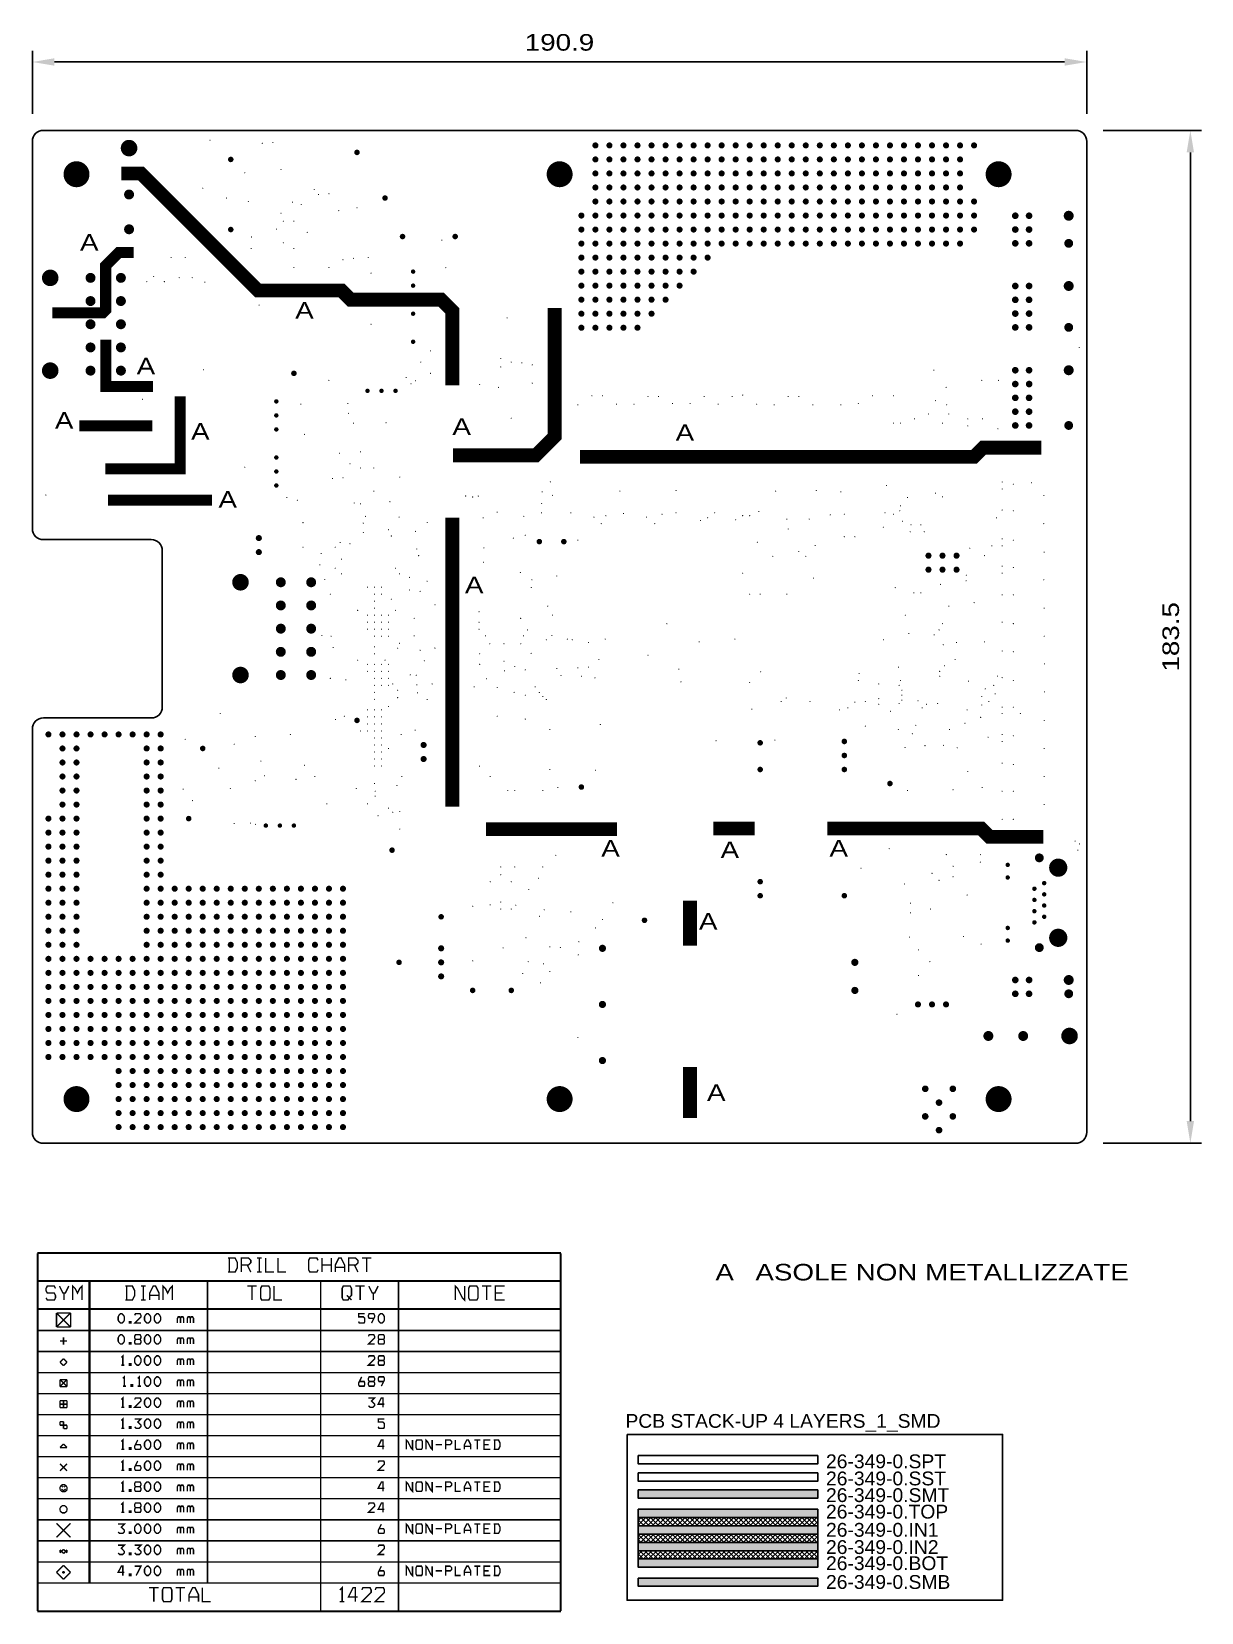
# Model space of a CAD drawing. Header units: millimetres. Extents: x 345 to 557, y 450 to 737.
import ezdxf

# ---------------------------------------------------------------- set-up
doc = ezdxf.new("R2010")
doc.units = ezdxf.units.MM
doc.header["$LTSCALE"] = 10
doc.header["$MEASUREMENT"] = 0
doc.layers.get('0').update_dxf_attribs({"linetype": 'CONTINUOUS'})
doc.layers.get('Defpoints').update_dxf_attribs({"linetype": 'CONTINUOUS'})
for name, color, linetype in [('26-349-0_DRD', 7, 'CONTINUOUS'), ('26-349-0_DRL', 1, 'CONTINUOUS'), ('OGGETTO', 7, 'CONTINUOUS'), ('QUOTE', 6, 'CONTINUOUS')]:
    doc.layers.add(name, color=color, linetype=linetype)
doc.styles.add('STILE25', font='arial.ttf', dxfattribs={"width": 1.2, "height": 2.5})
doc.styles.add('STILE3', font='arial.ttf', dxfattribs={"width": 1.2, "height": 3})
doc.dimstyles.new('QUOTE', dxfattribs={"dimscale": 0, "dimtxt": 3, "dimasz": 4, "dimexe": 2, "dimexo": 5, "dimgap": 2, "dimtad": 1, "dimdec": 1, "dimzin": 13, "dimdsep": 46, "dimtxsty": 'STILE3', "dimcen": 0, "dimclrt": 7, "dimadec": 0, "dimazin": 0, "dimtfac": 0.666667, "dimtdec": 1, "dimtofl": 0, "dimtmove": 2, "dimatfit": 3, "dimfxl": 1, "dimtolj": 1, "dimtzin": 13, "dimarcsym": 0})

msp = doc.modelspace()

# ---------------------------------------------------------------- texts
at = {"layer": 'OGGETTO', "style": 'STILE25'}
for s, p in [('PCB STACK-UP 4 LAYERS_1_SMD', (452.39, 483.8)), ('26-349-0.SPT', (488.71, 476.48)), ('26-349-0.SST', (488.71, 473.38)), ('26-349-0.SMT', (488.71, 470.36)), ('26-349-0.TOP', (488.71, 467.37)), ('26-349-0.IN1', (488.71, 464.08)), ('26-349-0.IN2', (488.71, 460.95)), ('26-349-0.BOT', (488.71, 458.03)), ('26-349-0.SMB', (488.71, 454.63))]:
    msp.add_text(s, height=2.5, dxfattribs=at).set_placement(p)
at = {"layer": 'QUOTE', "style": 'STILE3', "width": 1.2}
for s, p in [('A', (353.61, 697)), ('A', (392.58, 684.68)), ('A', (363.87, 674.59)), ('A', (349.06, 664.75)), ('A', (373.72, 662.76)), ('A', (421.05, 663.63)), ('A', (461.48, 662.56)), ('A', (378.68, 650.44)), ('A', (423.32, 634.95)), ('A', (448.01, 587.26)), ('A', (469.62, 586.99)), ('A', (489.34, 587.27)), ('A', (465.7, 574.03)), ('A', (467.16, 543.01)), ('A', (468.68, 510.49)), ('ASOLE NON METALLIZZATE', (475.92, 510.49))]:
    msp.add_text(s, height=3, dxfattribs=at).set_placement(p)

# ---------------------------------------------------------------- blocks, each defined once
blk = doc.blocks.new('ROUND_1')
at = {"const_width": 2.3495}
blk.add_lwpolyline([(-1.17475, 0, 1), (1.17475, 0, 1)], format="xyb", close=True, dxfattribs=at)
blk = doc.blocks.new('ROUND_29')
at = {"const_width": 0.90043}
blk.add_lwpolyline([(-0.450214, 0, 1), (0.450214, 0, 1)], format="xyb", close=True, dxfattribs=at)
blk = doc.blocks.new('ROUND_30')
at = {"const_width": 0.8001}
blk.add_lwpolyline([(-0.40005, 0, 1), (0.40005, 0, 1)], format="xyb", close=True, dxfattribs=at)
blk = doc.blocks.new('ROUND_33')
at = {"const_width": 1.64973}
blk.add_lwpolyline([(-0.824864, 0, 1), (0.824864, 0, 1)], format="xyb", close=True, dxfattribs=at)
blk = doc.blocks.new('ROUND_34')
at = {"const_width": 1.49987}
blk.add_lwpolyline([(-0.749934, 0, 1), (0.749934, 0, 1)], format="xyb", close=True, dxfattribs=at)
blk = doc.blocks.new('ROUND_93')
at = {"const_width": 0.54991}
blk.add_lwpolyline([(-0.274954, 0, 1), (0.274954, 0, 1)], format="xyb", close=True, dxfattribs=at)
blk = doc.blocks.new('ROUND_94')
at = {"const_width": 0.59944}
blk.add_lwpolyline([(-0.29972, 0, 1), (0.29972, 0, 1)], format="xyb", close=True, dxfattribs=at)
blk = doc.blocks.new('ROUND_95')
at = {"const_width": 0.40005}
blk.add_lwpolyline([(-0.200024, 0, 1), (0.200024, 0, 1)], format="xyb", close=True, dxfattribs=at)
blk = doc.blocks.new('ROUND_96')
at = {"const_width": 0.50038}
blk.add_lwpolyline([(-0.25019, 0, 1), (0.25019, 0, 1)], format="xyb", close=True, dxfattribs=at)
blk = doc.blocks.new('ROUND_97')
at = {"const_width": 0.65024}
blk.add_lwpolyline([(-0.32512, 0, 1), (0.32512, 0, 1)], format="xyb", close=True, dxfattribs=at)
blk = doc.blocks.new('ROUND_98')
at = {"const_width": 0.10033}
blk.add_lwpolyline([(-0.050164, 0, 1), (0.050164, 0, 1)], format="xyb", close=True, dxfattribs=at)
blk = doc.blocks.new('ROUND_101')
at = {"const_width": 0.10033}
blk.add_lwpolyline([(-0.050164, 0, 1), (0.050164, 0, 1)], format="xyb", close=True, dxfattribs=at)
blk = doc.blocks.new('ROUND_102')
at = {"const_width": 0.10033}
blk.add_lwpolyline([(-0.050164, 0, 1), (0.050164, 0, 1)], format="xyb", close=True, dxfattribs=at)
blk = doc.blocks.new('*D191')
at = {"layer": 'Defpoints', "color": 0, "transparency": 16777216}
for p in [(535.92, 731.17), (344.97, 716.79), (535.92, 716.79)]:
    blk.add_point(p, dxfattribs=at)
at = {"layer": 'QUOTE', "color": 0, "lineweight": -2, "transparency": 16777216}
for p, q in [((344.97, 721.79), (344.97, 733.17)), ((535.92, 721.79), (535.92, 733.17)), ((348.97, 731.17), (531.92, 731.17))]:
    blk.add_line(p, q, dxfattribs=at)
at = {"layer": 'QUOTE', "color": 0, "transparency": 16777216}
for points in [[(348.97, 731.84), (348.97, 730.5), (344.97, 731.17)], [(531.92, 731.84), (531.92, 730.5), (535.92, 731.17)]]:
    blk.add_solid(points, dxfattribs=at)
at = {"layer": 'QUOTE', "color": 7, "transparency": 16777216, "insert": (440.44, 734.7), "char_height": 3, "attachment_point": 5, "style": 'STILE3'}
blk.add_mtext('\\A1;190.9', dxfattribs=at)
blk = doc.blocks.new('*D192')
at = {"layer": 'Defpoints', "color": 0, "transparency": 16777216}
for p in [(533.92, 718.79), (533.92, 535.34), (554.7, 535.34)]:
    blk.add_point(p, dxfattribs=at)
at = {"layer": 'QUOTE', "color": 0, "lineweight": -2, "transparency": 16777216}
for p, q in [((538.92, 718.79), (556.7, 718.79)), ((554.7, 714.79), (554.7, 539.34)), ((538.92, 535.34), (556.7, 535.34))]:
    blk.add_line(p, q, dxfattribs=at)
at = {"layer": 'QUOTE', "color": 0, "transparency": 16777216}
for points in [[(554.03, 714.79), (555.36, 714.79), (554.7, 718.79)], [(554.03, 539.34), (555.36, 539.34), (554.7, 535.34)]]:
    blk.add_solid(points, dxfattribs=at)
at = {"layer": 'QUOTE', "color": 7, "transparency": 16777216, "insert": (551.16, 627.06), "char_height": 3, "attachment_point": 5, "rotation": 90, "style": 'STILE3'}
blk.add_mtext('\\A1;183.5', dxfattribs=at)

# ---------------------------------------------------------------- dimensions: what is measured, and where the dimension line sits
at = {"layer": 'QUOTE'}
dim = msp.add_linear_dim(base=(535.9162, 731.169), p1=(344.9666, 716.7879), p2=(535.9162, 716.7879), dimstyle='QUOTE', override={"dimscale": 1}, dxfattribs=at)
dim.commit()
dim.dimension.update_dxf_attribs({"geometry": '*D191', "text_midpoint": (440.4414, 734.7007)})
dim = msp.add_linear_dim(base=(554.6955, 535.3379), p1=(533.9172, 718.7894), p2=(533.9172, 535.3379), angle=90, dimstyle='QUOTE', override={"dimscale": 1}, dxfattribs=at)
dim.commit()
dim.dimension.update_dxf_attribs({"geometry": '*D192', "text_midpoint": (551.1628, 627.0637)})

# ---------------------------------------------------------------- hatches: boundary and pattern name
at = {"layer": 'OGGETTO'}
h = msp.add_hatch(color=3, dxfattribs=at)
h.paths.add_polyline_path([(454.71, 471.06), (487.21, 471.06), (487.21, 472.56), (454.71, 472.56)])
h.paths.add_polyline_path([(487.21, 455.1), (487.21, 456.6), (454.71, 456.6), (454.71, 455.1)])
h = msp.add_hatch(color=1, dxfattribs=at)
h.paths.add_polyline_path([(454.71, 469.05), (454.71, 467.55), (487.21, 467.55), (487.21, 469.05)])
h.paths.add_polyline_path([(487.21, 464.55), (487.21, 466.05), (454.71, 466.05), (454.71, 464.55)])
h.paths.add_polyline_path([(487.21, 461.55), (487.21, 463.05), (454.71, 463.05), (454.71, 461.55)])
h.paths.add_polyline_path([(487.21, 458.55), (487.21, 460.05), (454.71, 460.05), (454.71, 458.55)])
h = msp.add_hatch(dxfattribs=at)
h.set_pattern_fill('ANSI37', color=256, scale=5, style=0)
h.set_pattern_definition([(45, (394.21434, 208.55274), (-0.4419417, 0.4419417), []), (135, (394.21434, 208.55274), (-0.4419417, -0.4419417), [])])
h.paths.add_polyline_path([(487.21, 467.55), (454.71, 467.55), (454.71, 466.05), (487.21, 466.05)])
h.paths.add_polyline_path([(487.21, 464.55), (454.71, 464.55), (454.71, 463.05), (487.21, 463.05)])
h.paths.add_polyline_path([(487.21, 461.55), (454.71, 461.55), (454.71, 460.05), (487.21, 460.05)])

# ---------------------------------------------------------------- linework, layer by layer
at = {"layer": '26-349-0_DRD'}
for p, q in [((346.97, 718.79), (533.92, 718.79)), ((344.97, 646.66), (344.97, 716.79)), ((535.92, 716.79), (535.92, 537.34)), ((366.5, 644.66), (346.97, 644.66)), ((368.5, 614.36), (368.5, 642.66)), ((344.97, 537.34), (344.97, 610.36)), ((346.97, 612.36), (366.5, 612.36)), ((533.92, 535.34), (346.97, 535.34))]:
    msp.add_line(p, q, dxfattribs=at)
at = {"layer": '26-349-0_DRD', "const_width": 0.254}
for points in [[(440.72, 515.53), (345.86, 515.53)], [(345.86, 450.63), (345.86, 515.4)], [(440.6, 515.4), (345.98, 515.4)], [(345.98, 450.63), (345.98, 515.4)], [(440.6, 450.63), (440.6, 515.4)], [(440.72, 450.63), (440.72, 515.4)], [(380.43, 512.01), (381.7, 512.01), (382.12, 512.86), (382.12, 513.7), (381.7, 514.55), (380.43, 514.55)], [(380.64, 512.01), (380.64, 514.55)], [(382.84, 513.28), (384.11, 513.28), (384.54, 513.7), (384.54, 514.13), (384.11, 514.55), (382.84, 514.55), (382.84, 512.01)], [(383.9, 513.28), (384.54, 512.01)], [(386.53, 514.55), (385.68, 514.55)], [(386.1, 512.01), (386.1, 514.55)], [(388.73, 512.01), (387.25, 512.01), (387.25, 514.55)], [(390.93, 512.01), (389.45, 512.01), (389.45, 514.55)], [(396.71, 512.43), (396.5, 512.01), (395.23, 512.01), (395.01, 512.43), (395.01, 514.13), (395.23, 514.55), (396.5, 514.55), (396.71, 514.13)], [(397.43, 512.01), (397.43, 514.55)], [(399.12, 513.28), (397.43, 513.28)], [(399.12, 512.01), (399.12, 514.55)], [(401.53, 512.01), (401.53, 513.28), (400.9, 514.55), (400.48, 514.55), (399.84, 513.28), (399.84, 512.01)], [(401.53, 512.86), (399.84, 512.86)], [(402.25, 513.28), (403.52, 513.28), (403.95, 513.7), (403.95, 514.13), (403.52, 514.55), (402.25, 514.55), (402.25, 512.01)], [(403.31, 513.28), (403.95, 512.01)], [(406.36, 514.55), (404.67, 514.55)], [(405.51, 512.01), (405.51, 514.55)], [(440.6, 510.45), (345.98, 510.45)], [(440.6, 510.32), (345.98, 510.32)], [(353.98, 506.93), (353.98, 509.47), (353.56, 509.05), (353.14, 508.2), (352.71, 509.05), (352.29, 509.47), (352.29, 506.93)], [(355.25, 455.71), (355.25, 510.32)], [(355.38, 455.71), (355.38, 510.32)], [(370.33, 506.93), (370.33, 509.47), (369.91, 509.05), (369.49, 508.2), (369.06, 509.05), (368.64, 509.47), (368.64, 506.93)], [(376.7, 455.71), (376.7, 510.32)], [(386.53, 512.01), (385.68, 512.01)], [(397.18, 450.63), (397.18, 510.32)], [(411.28, 450.63), (411.28, 510.32)], [(423.27, 509.47), (423.27, 506.93), (422.85, 507.35), (422, 509.05), (421.58, 509.47), (421.58, 506.93)], [(349.16, 509.05), (348.95, 509.47), (347.68, 509.47), (347.46, 509.05), (347.46, 508.62), (347.68, 508.2), (348.95, 508.2), (349.16, 507.78), (349.16, 507.35), (348.95, 506.93), (347.68, 506.93), (347.46, 507.35)], [(351.57, 509.47), (350.94, 508.2), (350.51, 508.2), (349.88, 509.47)], [(350.72, 506.93), (350.72, 508.2)], [(361.82, 506.93), (363.09, 506.93), (363.52, 507.78), (363.52, 508.62), (363.09, 509.47), (361.82, 509.47)], [(362.04, 506.93), (362.04, 509.47)], [(365.51, 509.47), (364.66, 509.47)], [(365.51, 506.93), (364.66, 506.93)], [(365.09, 506.93), (365.09, 509.47)], [(367.92, 506.93), (367.92, 508.2), (367.29, 509.47), (366.86, 509.47), (366.23, 508.2), (366.23, 506.93)], [(367.92, 507.78), (366.23, 507.78)], [(385.59, 509.47), (383.89, 509.47)], [(384.74, 506.93), (384.74, 509.47)], [(386.52, 506.93), (386.31, 507.35), (386.31, 509.05), (386.52, 509.47), (387.79, 509.47), (388, 509.05), (388, 507.35), (387.79, 506.93), (386.52, 506.93)], [(390.2, 506.93), (388.72, 506.93), (388.72, 509.47)], [(401.08, 507.35), (401.29, 506.93), (402.14, 506.93), (402.35, 507.35), (402.77, 507.78), (402.77, 509.05), (402.56, 509.47), (401.29, 509.47), (401.08, 509.05), (401.08, 507.35)], [(401.93, 507.78), (402.77, 506.93)], [(405.18, 509.47), (403.49, 509.47)], [(404.34, 506.93), (404.34, 509.47)], [(407.6, 509.47), (406.96, 508.2), (406.54, 508.2), (405.91, 509.47)], [(406.75, 506.93), (406.75, 508.2)], [(424.2, 506.93), (423.99, 507.35), (423.99, 509.05), (424.2, 509.47), (425.47, 509.47), (425.69, 509.05), (425.69, 507.35), (425.47, 506.93), (424.2, 506.93)], [(428.1, 509.47), (426.4, 509.47)], [(427.25, 506.93), (427.25, 509.47)], [(430.51, 506.93), (428.82, 506.93), (428.82, 509.47), (430.51, 509.47)], [(430.09, 508.2), (428.82, 508.2)], [(440.6, 505.37), (345.98, 505.37)], [(440.6, 505.24), (345.98, 505.24)], [(349.35, 504.6), (349.35, 502.06)], [(351.89, 504.6), (349.35, 504.6)], [(351.89, 504.6), (349.35, 502.06)], [(351.89, 502.06), (349.35, 504.6)], [(351.89, 502.06), (351.89, 504.6)], [(360.93, 502.77), (360.65, 503.05), (360.51, 503.33), (360.51, 503.9), (360.65, 504.18), (360.93, 504.46), (361.22, 504.46), (361.5, 504.18), (361.64, 503.9), (361.64, 503.33), (361.5, 503.05), (361.22, 502.77), (360.93, 502.77)], [(364.63, 502.77), (363.5, 502.77), (364.63, 503.9), (364.63, 504.18), (364.49, 504.46), (363.64, 504.46), (363.5, 504.18)], [(365.7, 502.77), (365.42, 503.05), (365.28, 503.33), (365.28, 503.9), (365.42, 504.18), (365.7, 504.46), (365.99, 504.46), (366.27, 504.18), (366.41, 503.9), (366.41, 503.33), (366.27, 503.05), (365.99, 502.77), (365.7, 502.77)], [(367.48, 502.77), (367.2, 503.05), (367.06, 503.33), (367.06, 503.9), (367.2, 504.18), (367.48, 504.46), (367.76, 504.46), (368.05, 504.18), (368.19, 503.9), (368.19, 503.33), (368.05, 503.05), (367.76, 502.77), (367.48, 502.77)], [(372.38, 502.77), (372.38, 503.62), (372.24, 503.9), (371.95, 503.9), (371.81, 503.62), (371.67, 503.9), (371.39, 503.9), (371.25, 503.62), (371.25, 502.77)], [(374.16, 502.77), (374.16, 503.62), (374.01, 503.9), (373.73, 503.9), (373.59, 503.62), (373.45, 503.9), (373.17, 503.9), (373.03, 503.62), (373.03, 502.77)], [(404.06, 503.05), (404.2, 502.77), (405.05, 502.77), (405.18, 503.05), (405.18, 503.62), (404.9, 503.9), (404.06, 503.9), (404.06, 504.46), (405.18, 504.46)], [(406.82, 503.62), (405.97, 503.62), (405.84, 503.9), (405.84, 504.18), (405.97, 504.46), (406.82, 504.46), (406.96, 504.18), (406.96, 503.9), (406.4, 502.77)], [(408.03, 502.77), (407.75, 503.05), (407.61, 503.33), (407.61, 503.9), (407.75, 504.18), (408.03, 504.46), (408.32, 504.46), (408.6, 504.18), (408.74, 503.9), (408.74, 503.33), (408.6, 503.05), (408.32, 502.77), (408.03, 502.77)], [(440.6, 501.43), (345.98, 501.43)], [(349.35, 502.06), (351.89, 502.06)], [(362.57, 502.77), (362.85, 502.77), (362.85, 503.05), (362.57, 503.05), (362.57, 502.77)], [(371.81, 502.77), (371.81, 503.62)], [(373.59, 502.77), (373.59, 503.62)], [(351.25, 499.52), (349.98, 499.52)], [(350.62, 500.16), (350.62, 498.89)], [(360.93, 498.96), (360.65, 499.24), (360.51, 499.52), (360.51, 500.09), (360.65, 500.37), (360.93, 500.65), (361.22, 500.65), (361.5, 500.37), (361.64, 500.09), (361.64, 499.52), (361.5, 499.24), (361.22, 498.96), (360.93, 498.96)], [(362.57, 498.96), (362.85, 498.96), (362.85, 499.24), (362.57, 499.24), (362.57, 498.96)], [(364.49, 499.81), (364.63, 500.09), (364.63, 500.37), (364.49, 500.65), (363.64, 500.65), (363.5, 500.37), (363.5, 500.09), (363.64, 499.81), (364.49, 499.81), (364.63, 499.52), (364.63, 499.24), (364.49, 498.96), (363.64, 498.96), (363.5, 499.24), (363.5, 499.52), (363.64, 499.81)], [(365.7, 498.96), (365.42, 499.24), (365.28, 499.52), (365.28, 500.09), (365.42, 500.37), (365.7, 500.65), (365.99, 500.65), (366.27, 500.37), (366.41, 500.09), (366.41, 499.52), (366.27, 499.24), (365.99, 498.96), (365.7, 498.96)], [(367.48, 498.96), (367.2, 499.24), (367.06, 499.52), (367.06, 500.09), (367.2, 500.37), (367.48, 500.65), (367.76, 500.65), (368.05, 500.37), (368.19, 500.09), (368.19, 499.52), (368.05, 499.24), (367.76, 498.96), (367.48, 498.96)], [(372.38, 498.96), (372.38, 499.81), (372.24, 500.09), (371.95, 500.09), (371.81, 499.81), (371.67, 500.09), (371.39, 500.09), (371.25, 499.81), (371.25, 498.96)], [(371.81, 498.96), (371.81, 499.81)], [(374.16, 498.96), (374.16, 499.81), (374.01, 500.09), (373.73, 500.09), (373.59, 499.81), (373.45, 500.09), (373.17, 500.09), (373.03, 499.81), (373.03, 498.96)], [(373.59, 498.96), (373.59, 499.81)], [(406.96, 498.96), (405.84, 498.96), (406.96, 500.09), (406.96, 500.37), (406.82, 500.65), (405.97, 500.65), (405.84, 500.37)], [(408.6, 499.81), (408.74, 500.09), (408.74, 500.37), (408.6, 500.65), (407.75, 500.65), (407.61, 500.37), (407.61, 500.09), (407.75, 499.81), (408.6, 499.81), (408.74, 499.52), (408.74, 499.24), (408.6, 498.96), (407.75, 498.96), (407.61, 499.24), (407.61, 499.52), (407.75, 499.81)], [(440.6, 497.62), (345.98, 497.62)], [(350.62, 496.35), (349.98, 495.71)], [(349.98, 495.71), (350.62, 495.08)], [(351.25, 495.71), (350.62, 496.35)], [(350.62, 495.08), (351.25, 495.71)], [(361.36, 495.15), (361.36, 496.84), (361.08, 496.56)], [(362.57, 495.15), (362.85, 495.15), (362.85, 495.43), (362.57, 495.43), (362.57, 495.15)], [(363.93, 495.15), (363.64, 495.43), (363.5, 495.71), (363.5, 496.28), (363.64, 496.56), (363.93, 496.84), (364.21, 496.84), (364.49, 496.56), (364.63, 496.28), (364.63, 495.71), (364.49, 495.43), (364.21, 495.15), (363.93, 495.15)], [(365.7, 495.15), (365.42, 495.43), (365.28, 495.71), (365.28, 496.28), (365.42, 496.56), (365.7, 496.84), (365.99, 496.84), (366.27, 496.56), (366.41, 496.28), (366.41, 495.71), (366.27, 495.43), (365.99, 495.15), (365.7, 495.15)], [(367.48, 495.15), (367.2, 495.43), (367.06, 495.71), (367.06, 496.28), (367.2, 496.56), (367.48, 496.84), (367.76, 496.84), (368.05, 496.56), (368.19, 496.28), (368.19, 495.71), (368.05, 495.43), (367.76, 495.15), (367.48, 495.15)], [(372.38, 495.15), (372.38, 496), (372.24, 496.28), (371.95, 496.28), (371.81, 496), (371.67, 496.28), (371.39, 496.28), (371.25, 496), (371.25, 495.15)], [(371.81, 495.15), (371.81, 496)], [(374.16, 495.15), (374.16, 496), (374.01, 496.28), (373.73, 496.28), (373.59, 496), (373.45, 496.28), (373.17, 496.28), (373.03, 496), (373.03, 495.15)], [(373.59, 495.15), (373.59, 496)], [(406.96, 495.15), (405.84, 495.15), (406.96, 496.28), (406.96, 496.56), (406.82, 496.84), (405.97, 496.84), (405.84, 496.56)], [(408.6, 496), (408.74, 496.28), (408.74, 496.56), (408.6, 496.84), (407.75, 496.84), (407.61, 496.56), (407.61, 496.28), (407.75, 496), (408.6, 496), (408.74, 495.71), (408.74, 495.43), (408.6, 495.15), (407.75, 495.15), (407.61, 495.43), (407.61, 495.71), (407.75, 496)], [(440.6, 493.81), (345.98, 493.81)], [(349.98, 492.54), (349.98, 491.27)], [(351.25, 492.54), (349.98, 492.54)], [(351.25, 492.54), (349.98, 491.27)], [(351.25, 491.27), (349.98, 492.54)], [(351.25, 491.27), (351.25, 492.54)], [(361.64, 495.15), (361.08, 495.15)], [(361.64, 491.34), (361.64, 493.03), (361.36, 492.75)], [(364.35, 491.34), (364.35, 493.03), (364.06, 492.75)], [(365.7, 491.34), (365.42, 491.62), (365.28, 491.9), (365.28, 492.47), (365.42, 492.75), (365.7, 493.03), (365.99, 493.03), (366.27, 492.75), (366.41, 492.47), (366.41, 491.9), (366.27, 491.62), (365.99, 491.34), (365.7, 491.34)], [(367.48, 491.34), (367.2, 491.62), (367.06, 491.9), (367.06, 492.47), (367.2, 492.75), (367.48, 493.03), (367.76, 493.03), (368.05, 492.75), (368.19, 492.47), (368.19, 491.9), (368.05, 491.62), (367.76, 491.34), (367.48, 491.34)], [(372.38, 491.34), (372.38, 492.19), (372.24, 492.47), (371.95, 492.47), (371.81, 492.19), (371.67, 492.47), (371.39, 492.47), (371.25, 492.19), (371.25, 491.34)], [(374.16, 491.34), (374.16, 492.19), (374.01, 492.47), (373.73, 492.47), (373.59, 492.19), (373.45, 492.47), (373.17, 492.47), (373.03, 492.19), (373.03, 491.34)], [(404.2, 492.19), (405.05, 492.19), (405.18, 491.9), (405.18, 491.62), (405.05, 491.34), (404.2, 491.34), (404.06, 491.62), (404.06, 491.9), (404.62, 493.03)], [(406.82, 492.19), (406.96, 492.47), (406.96, 492.75), (406.82, 493.03), (405.97, 493.03), (405.84, 492.75), (405.84, 492.47), (405.97, 492.19), (406.82, 492.19), (406.96, 491.9), (406.96, 491.62), (406.82, 491.34), (405.97, 491.34), (405.84, 491.62), (405.84, 491.9), (405.97, 492.19)], [(408.6, 492.19), (407.75, 492.19), (407.61, 492.47), (407.61, 492.75), (407.75, 493.03), (408.6, 493.03), (408.74, 492.75), (408.74, 492.47), (408.18, 491.34)], [(440.6, 490), (345.98, 490)], [(349.98, 491.27), (351.25, 491.27)], [(361.92, 491.34), (361.36, 491.34)], [(362.85, 491.34), (363.14, 491.34), (363.14, 491.62), (362.85, 491.62), (362.85, 491.34)], [(364.63, 491.34), (364.06, 491.34)], [(371.81, 491.34), (371.81, 492.19)], [(373.59, 491.34), (373.59, 492.19)], [(349.98, 488.73), (349.98, 487.46)], [(351.25, 488.73), (349.98, 488.73)], [(351.25, 488.09), (349.98, 488.09)], [(349.98, 487.46), (351.25, 487.46)], [(350.62, 488.73), (350.62, 487.46)], [(351.25, 487.46), (351.25, 488.73)], [(361.36, 487.53), (361.36, 489.22), (361.08, 488.94)], [(361.64, 487.53), (361.08, 487.53)], [(362.57, 487.53), (362.85, 487.53), (362.85, 487.81), (362.57, 487.81), (362.57, 487.53)], [(364.63, 487.53), (363.5, 487.53), (364.63, 488.66), (364.63, 488.94), (364.49, 489.22), (363.64, 489.22), (363.5, 488.94)], [(365.7, 487.53), (365.42, 487.81), (365.28, 488.09), (365.28, 488.66), (365.42, 488.94), (365.7, 489.22), (365.99, 489.22), (366.27, 488.94), (366.41, 488.66), (366.41, 488.09), (366.27, 487.81), (365.99, 487.53), (365.7, 487.53)], [(367.48, 487.53), (367.2, 487.81), (367.06, 488.09), (367.06, 488.66), (367.2, 488.94), (367.48, 489.22), (367.76, 489.22), (368.05, 488.94), (368.19, 488.66), (368.19, 488.09), (368.05, 487.81), (367.76, 487.53), (367.48, 487.53)], [(372.38, 487.53), (372.38, 488.38), (372.24, 488.66), (371.95, 488.66), (371.81, 488.38), (371.67, 488.66), (371.39, 488.66), (371.25, 488.38), (371.25, 487.53)], [(371.81, 487.53), (371.81, 488.38)], [(374.16, 487.53), (374.16, 488.38), (374.01, 488.66), (373.73, 488.66), (373.59, 488.38), (373.45, 488.66), (373.17, 488.66), (373.03, 488.38), (373.03, 487.53)], [(373.59, 487.53), (373.59, 488.38)], [(405.84, 487.81), (406.12, 487.53), (406.68, 487.53), (406.96, 487.81), (406.96, 488.09), (406.4, 488.66), (406.96, 489.22), (405.84, 489.22)], [(408.74, 488.09), (407.61, 488.09), (408.18, 489.22), (408.46, 489.22), (408.46, 487.53)], [(440.6, 486.19), (345.98, 486.19)], [(349.98, 484.92), (349.98, 484.28)], [(350.62, 484.92), (349.98, 484.92)], [(349.98, 484.28), (351.25, 484.28)], [(350.62, 483.65), (350.62, 484.92)], [(351.25, 484.28), (351.25, 483.65)], [(361.36, 483.72), (361.36, 485.41), (361.08, 485.13)], [(361.64, 483.72), (361.08, 483.72)], [(362.57, 483.72), (362.85, 483.72), (362.85, 484), (362.57, 484), (362.57, 483.72)], [(363.5, 484), (363.78, 483.72), (364.35, 483.72), (364.63, 484), (364.63, 484.28), (364.06, 484.85), (364.63, 485.41), (363.5, 485.41)], [(365.7, 483.72), (365.42, 484), (365.28, 484.28), (365.28, 484.85), (365.42, 485.13), (365.7, 485.41), (365.99, 485.41), (366.27, 485.13), (366.41, 484.85), (366.41, 484.28), (366.27, 484), (365.99, 483.72), (365.7, 483.72)], [(367.48, 483.72), (367.2, 484), (367.06, 484.28), (367.06, 484.85), (367.2, 485.13), (367.48, 485.41), (367.76, 485.41), (368.05, 485.13), (368.19, 484.85), (368.19, 484.28), (368.05, 484), (367.76, 483.72), (367.48, 483.72)], [(372.38, 483.72), (372.38, 484.57), (372.24, 484.85), (371.95, 484.85), (371.81, 484.57), (371.67, 484.85), (371.39, 484.85), (371.25, 484.57), (371.25, 483.72)], [(371.81, 483.72), (371.81, 484.57)], [(374.16, 483.72), (374.16, 484.57), (374.01, 484.85), (373.73, 484.85), (373.59, 484.57), (373.45, 484.85), (373.17, 484.85), (373.03, 484.57), (373.03, 483.72)], [(373.59, 483.72), (373.59, 484.57)], [(407.61, 484), (407.75, 483.72), (408.6, 483.72), (408.74, 484), (408.74, 484.57), (408.46, 484.85), (407.61, 484.85), (407.61, 485.41), (408.74, 485.41)], [(440.6, 482.38), (345.98, 482.38)], [(350.62, 480.85), (349.98, 480.22)], [(351.25, 483.65), (350.62, 483.65)], [(351.25, 480.22), (350.62, 480.85)], [(361.36, 479.91), (361.36, 481.6), (361.08, 481.32)], [(363.64, 480.76), (364.49, 480.76), (364.63, 480.47), (364.63, 480.19), (364.49, 479.91), (363.64, 479.91), (363.5, 480.19), (363.5, 480.47), (364.06, 481.6)], [(365.7, 479.91), (365.42, 480.19), (365.28, 480.47), (365.28, 481.04), (365.42, 481.32), (365.7, 481.6), (365.99, 481.6), (366.27, 481.32), (366.41, 481.04), (366.41, 480.47), (366.27, 480.19), (365.99, 479.91), (365.7, 479.91)], [(367.48, 479.91), (367.2, 480.19), (367.06, 480.47), (367.06, 481.04), (367.2, 481.32), (367.48, 481.6), (367.76, 481.6), (368.05, 481.32), (368.19, 481.04), (368.19, 480.47), (368.05, 480.19), (367.76, 479.91), (367.48, 479.91)], [(372.38, 479.91), (372.38, 480.76), (372.24, 481.04), (371.95, 481.04), (371.81, 480.76), (371.67, 481.04), (371.39, 481.04), (371.25, 480.76), (371.25, 479.91)], [(374.16, 479.91), (374.16, 480.76), (374.01, 481.04), (373.73, 481.04), (373.59, 480.76), (373.45, 481.04), (373.17, 481.04), (373.03, 480.76), (373.03, 479.91)], [(408.74, 480.47), (407.61, 480.47), (408.18, 481.6), (408.46, 481.6), (408.46, 479.91)], [(413.82, 481.6), (413.82, 479.91), (413.54, 480.19), (412.98, 481.32), (412.69, 481.6), (412.69, 479.91)], [(414.61, 479.91), (414.47, 480.19), (414.47, 481.32), (414.61, 481.6), (415.46, 481.6), (415.6, 481.32), (415.6, 480.19), (415.46, 479.91), (414.61, 479.91)], [(417.38, 481.6), (417.38, 479.91), (417.1, 480.19), (416.53, 481.32), (416.25, 481.6), (416.25, 479.91)], [(419.81, 480.76), (420.65, 480.76), (420.93, 481.04), (420.93, 481.32), (420.65, 481.6), (419.81, 481.6), (419.81, 479.91)], [(422.57, 479.91), (421.58, 479.91), (421.58, 481.6)], [(424.35, 479.91), (424.35, 480.76), (423.93, 481.6), (423.64, 481.6), (423.22, 480.76), (423.22, 479.91)], [(426.13, 481.6), (425, 481.6)], [(425.56, 479.91), (425.56, 481.6)], [(427.91, 479.91), (426.77, 479.91), (426.77, 481.6), (427.91, 481.6)], [(428.55, 479.91), (429.4, 479.91), (429.68, 480.47), (429.68, 481.04), (429.4, 481.6), (428.55, 481.6)], [(428.7, 479.91), (428.7, 481.6)], [(440.6, 478.57), (345.98, 478.57)], [(349.98, 480.22), (351.25, 480.22)], [(361.64, 479.91), (361.08, 479.91)], [(362.57, 479.91), (362.85, 479.91), (362.85, 480.19), (362.57, 480.19), (362.57, 479.91)], [(371.81, 479.91), (371.81, 480.76)], [(373.59, 479.91), (373.59, 480.76)], [(419.15, 480.76), (418.03, 480.76)], [(424.35, 480.47), (423.22, 480.47)], [(427.62, 480.76), (426.77, 480.76)], [(351.25, 477.3), (349.98, 476.03)], [(351.25, 476.03), (349.98, 477.3)], [(361.36, 476.1), (361.36, 477.79), (361.08, 477.51)], [(361.64, 476.1), (361.08, 476.1)], [(362.57, 476.1), (362.85, 476.1), (362.85, 476.38), (362.57, 476.38), (362.57, 476.1)], [(363.64, 476.95), (364.49, 476.95), (364.63, 476.66), (364.63, 476.38), (364.49, 476.1), (363.64, 476.1), (363.5, 476.38), (363.5, 476.66), (364.06, 477.79)], [(365.7, 476.1), (365.42, 476.38), (365.28, 476.66), (365.28, 477.23), (365.42, 477.51), (365.7, 477.79), (365.99, 477.79), (366.27, 477.51), (366.41, 477.23), (366.41, 476.66), (366.27, 476.38), (365.99, 476.1), (365.7, 476.1)], [(367.48, 476.1), (367.2, 476.38), (367.06, 476.66), (367.06, 477.23), (367.2, 477.51), (367.48, 477.79), (367.76, 477.79), (368.05, 477.51), (368.19, 477.23), (368.19, 476.66), (368.05, 476.38), (367.76, 476.1), (367.48, 476.1)], [(372.38, 476.1), (372.38, 476.95), (372.24, 477.23), (371.95, 477.23), (371.81, 476.95), (371.67, 477.23), (371.39, 477.23), (371.25, 476.95), (371.25, 476.1)], [(371.81, 476.1), (371.81, 476.95)], [(374.16, 476.1), (374.16, 476.95), (374.01, 477.23), (373.73, 477.23), (373.59, 476.95), (373.45, 477.23), (373.17, 477.23), (373.03, 476.95), (373.03, 476.1)], [(373.59, 476.1), (373.59, 476.95)], [(408.74, 476.1), (407.61, 476.1), (408.74, 477.23), (408.74, 477.51), (408.6, 477.79), (407.75, 477.79), (407.61, 477.51)], [(440.6, 474.76), (345.98, 474.76)], [(350.36, 473.49), (349.98, 473.11)], [(349.98, 473.11), (349.98, 472.6)], [(349.98, 472.6), (350.36, 472.22)], [(350.49, 472.47), (350.24, 472.73)], [(350.87, 473.49), (350.36, 473.49)], [(350.36, 473.23), (350.36, 473.11)], [(350.49, 473.23), (350.36, 473.23)], [(350.36, 473.11), (350.49, 473.11)], [(350.49, 473.11), (350.49, 473.23)], [(350.75, 472.47), (350.49, 472.47)], [(350.75, 473.23), (350.75, 473.11)], [(350.87, 473.23), (350.75, 473.23)], [(350.75, 473.11), (350.87, 473.11)], [(351, 472.73), (350.75, 472.47)], [(351.25, 473.11), (350.87, 473.49)], [(350.87, 473.11), (350.87, 473.23)], [(350.87, 472.22), (351.25, 472.6)], [(351.25, 472.6), (351.25, 473.11)], [(361.36, 472.29), (361.36, 473.98), (361.08, 473.7)], [(361.64, 472.29), (361.08, 472.29)], [(362.57, 472.29), (362.85, 472.29), (362.85, 472.57), (362.57, 472.57), (362.57, 472.29)], [(364.49, 473.14), (364.63, 473.42), (364.63, 473.7), (364.49, 473.98), (363.64, 473.98), (363.5, 473.7), (363.5, 473.42), (363.64, 473.14), (364.49, 473.14), (364.63, 472.85), (364.63, 472.57), (364.49, 472.29), (363.64, 472.29), (363.5, 472.57), (363.5, 472.85), (363.64, 473.14)], [(365.7, 472.29), (365.42, 472.57), (365.28, 472.85), (365.28, 473.42), (365.42, 473.7), (365.7, 473.98), (365.99, 473.98), (366.27, 473.7), (366.41, 473.42), (366.41, 472.85), (366.27, 472.57), (365.99, 472.29), (365.7, 472.29)], [(367.48, 472.29), (367.2, 472.57), (367.06, 472.85), (367.06, 473.42), (367.2, 473.7), (367.48, 473.98), (367.76, 473.98), (368.05, 473.7), (368.19, 473.42), (368.19, 472.85), (368.05, 472.57), (367.76, 472.29), (367.48, 472.29)], [(372.38, 472.29), (372.38, 473.14), (372.24, 473.42), (371.95, 473.42), (371.81, 473.14), (371.67, 473.42), (371.39, 473.42), (371.25, 473.14), (371.25, 472.29)], [(371.81, 472.29), (371.81, 473.14)], [(374.16, 472.29), (374.16, 473.14), (374.01, 473.42), (373.73, 473.42), (373.59, 473.14), (373.45, 473.42), (373.17, 473.42), (373.03, 473.14), (373.03, 472.29)], [(373.59, 472.29), (373.59, 473.14)], [(408.74, 472.85), (407.61, 472.85), (408.18, 473.98), (408.46, 473.98), (408.46, 472.29)], [(413.82, 473.98), (413.82, 472.29), (413.54, 472.57), (412.98, 473.7), (412.69, 473.98), (412.69, 472.29)], [(414.61, 472.29), (414.47, 472.57), (414.47, 473.7), (414.61, 473.98), (415.46, 473.98), (415.6, 473.7), (415.6, 472.57), (415.46, 472.29), (414.61, 472.29)], [(417.38, 473.98), (417.38, 472.29), (417.1, 472.57), (416.53, 473.7), (416.25, 473.98), (416.25, 472.29)], [(419.15, 473.14), (418.03, 473.14)], [(419.81, 473.14), (420.65, 473.14), (420.93, 473.42), (420.93, 473.7), (420.65, 473.98), (419.81, 473.98), (419.81, 472.29)], [(422.57, 472.29), (421.58, 472.29), (421.58, 473.98)], [(424.35, 472.29), (424.35, 473.14), (423.93, 473.98), (423.64, 473.98), (423.22, 473.14), (423.22, 472.29)], [(424.35, 472.85), (423.22, 472.85)], [(426.13, 473.98), (425, 473.98)], [(425.56, 472.29), (425.56, 473.98)], [(427.91, 472.29), (426.77, 472.29), (426.77, 473.98), (427.91, 473.98)], [(427.62, 473.14), (426.77, 473.14)], [(428.55, 472.29), (429.4, 472.29), (429.68, 472.85), (429.68, 473.42), (429.4, 473.98), (428.55, 473.98)], [(428.7, 472.29), (428.7, 473.98)], [(440.6, 470.95), (345.98, 470.95)], [(350.36, 469.68), (349.98, 469.3)], [(350.36, 472.22), (350.87, 472.22)], [(350.87, 469.68), (350.36, 469.68)], [(351.25, 469.3), (350.87, 469.68)], [(361.36, 468.48), (361.36, 470.17), (361.08, 469.89)], [(364.49, 469.33), (364.63, 469.61), (364.63, 469.89), (364.49, 470.17), (363.64, 470.17), (363.5, 469.89), (363.5, 469.61), (363.64, 469.33), (364.49, 469.33), (364.63, 469.04), (364.63, 468.76), (364.49, 468.48), (363.64, 468.48), (363.5, 468.76), (363.5, 469.04), (363.64, 469.33)], [(365.7, 468.48), (365.42, 468.76), (365.28, 469.04), (365.28, 469.61), (365.42, 469.89), (365.7, 470.17), (365.99, 470.17), (366.27, 469.89), (366.41, 469.61), (366.41, 469.04), (366.27, 468.76), (365.99, 468.48), (365.7, 468.48)], [(367.48, 468.48), (367.2, 468.76), (367.06, 469.04), (367.06, 469.61), (367.2, 469.89), (367.48, 470.17), (367.76, 470.17), (368.05, 469.89), (368.19, 469.61), (368.19, 469.04), (368.05, 468.76), (367.76, 468.48), (367.48, 468.48)], [(372.38, 468.48), (372.38, 469.33), (372.24, 469.61), (371.95, 469.61), (371.81, 469.33), (371.67, 469.61), (371.39, 469.61), (371.25, 469.33), (371.25, 468.48)], [(374.16, 468.48), (374.16, 469.33), (374.01, 469.61), (373.73, 469.61), (373.59, 469.33), (373.45, 469.61), (373.17, 469.61), (373.03, 469.33), (373.03, 468.48)], [(406.96, 468.48), (405.84, 468.48), (406.96, 469.61), (406.96, 469.89), (406.82, 470.17), (405.97, 470.17), (405.84, 469.89)], [(408.74, 469.04), (407.61, 469.04), (408.18, 470.17), (408.46, 470.17), (408.46, 468.48)], [(440.6, 467.14), (345.98, 467.14)], [(349.98, 469.3), (349.98, 468.79)], [(349.98, 468.79), (350.36, 468.41)], [(350.36, 468.41), (350.87, 468.41)], [(350.87, 468.41), (351.25, 468.79)], [(351.25, 468.79), (351.25, 469.3)], [(361.64, 468.48), (361.08, 468.48)], [(362.57, 468.48), (362.85, 468.48), (362.85, 468.76), (362.57, 468.76), (362.57, 468.48)], [(371.81, 468.48), (371.81, 469.33)], [(373.59, 468.48), (373.59, 469.33)], [(413.82, 466.36), (413.82, 464.67), (413.54, 464.95), (412.98, 466.08), (412.69, 466.36), (412.69, 464.67)], [(417.38, 466.36), (417.38, 464.67), (417.1, 464.95), (416.53, 466.08), (416.25, 466.36), (416.25, 464.67)], [(351.89, 466.5), (349.35, 463.96)], [(351.89, 463.96), (349.35, 466.5)], [(360.51, 464.95), (360.79, 464.67), (361.36, 464.67), (361.64, 464.95), (361.64, 465.23), (361.08, 465.8), (361.64, 466.36), (360.51, 466.36)], [(362.57, 464.67), (362.85, 464.67), (362.85, 464.95), (362.57, 464.95), (362.57, 464.67)], [(363.93, 464.67), (363.64, 464.95), (363.5, 465.23), (363.5, 465.8), (363.64, 466.08), (363.93, 466.36), (364.21, 466.36), (364.49, 466.08), (364.63, 465.8), (364.63, 465.23), (364.49, 464.95), (364.21, 464.67), (363.93, 464.67)], [(365.7, 464.67), (365.42, 464.95), (365.28, 465.23), (365.28, 465.8), (365.42, 466.08), (365.7, 466.36), (365.99, 466.36), (366.27, 466.08), (366.41, 465.8), (366.41, 465.23), (366.27, 464.95), (365.99, 464.67), (365.7, 464.67)], [(367.48, 464.67), (367.2, 464.95), (367.06, 465.23), (367.06, 465.8), (367.2, 466.08), (367.48, 466.36), (367.76, 466.36), (368.05, 466.08), (368.19, 465.8), (368.19, 465.23), (368.05, 464.95), (367.76, 464.67), (367.48, 464.67)], [(372.38, 464.67), (372.38, 465.52), (372.24, 465.8), (371.95, 465.8), (371.81, 465.52), (371.67, 465.8), (371.39, 465.8), (371.25, 465.52), (371.25, 464.67)], [(371.81, 464.67), (371.81, 465.52)], [(374.16, 464.67), (374.16, 465.52), (374.01, 465.8), (373.73, 465.8), (373.59, 465.52), (373.45, 465.8), (373.17, 465.8), (373.03, 465.52), (373.03, 464.67)], [(373.59, 464.67), (373.59, 465.52)], [(407.75, 465.52), (408.6, 465.52), (408.74, 465.23), (408.74, 464.95), (408.6, 464.67), (407.75, 464.67), (407.61, 464.95), (407.61, 465.23), (408.18, 466.36)], [(414.61, 464.67), (414.47, 464.95), (414.47, 466.08), (414.61, 466.36), (415.46, 466.36), (415.6, 466.08), (415.6, 464.95), (415.46, 464.67), (414.61, 464.67)], [(419.15, 465.52), (418.03, 465.52)], [(419.81, 465.52), (420.65, 465.52), (420.93, 465.8), (420.93, 466.08), (420.65, 466.36), (419.81, 466.36), (419.81, 464.67)], [(422.57, 464.67), (421.58, 464.67), (421.58, 466.36)], [(424.35, 464.67), (424.35, 465.52), (423.93, 466.36), (423.64, 466.36), (423.22, 465.52), (423.22, 464.67)], [(424.35, 465.23), (423.22, 465.23)], [(426.13, 466.36), (425, 466.36)], [(425.56, 464.67), (425.56, 466.36)], [(427.91, 464.67), (426.77, 464.67), (426.77, 466.36), (427.91, 466.36)], [(427.62, 465.52), (426.77, 465.52)], [(428.55, 464.67), (429.4, 464.67), (429.68, 465.23), (429.68, 465.8), (429.4, 466.36), (428.55, 466.36)], [(428.7, 464.67), (428.7, 466.36)], [(440.6, 463.33), (345.98, 463.33)], [(349.98, 461.17), (350.62, 461.8)], [(349.98, 461.68), (349.98, 461.17)], [(350.62, 461.04), (349.98, 461.68)], [(350.62, 461.8), (351.25, 461.17)], [(351.25, 461.68), (350.62, 461.04)], [(351.25, 461.17), (351.25, 461.68)], [(360.51, 461.14), (360.79, 460.86), (361.36, 460.86), (361.64, 461.14), (361.64, 461.42), (361.08, 461.99), (361.64, 462.55), (360.51, 462.55)], [(362.57, 460.86), (362.85, 460.86), (362.85, 461.14), (362.57, 461.14), (362.57, 460.86)], [(363.5, 461.14), (363.78, 460.86), (364.35, 460.86), (364.63, 461.14), (364.63, 461.42), (364.06, 461.99), (364.63, 462.55), (363.5, 462.55)], [(365.7, 460.86), (365.42, 461.14), (365.28, 461.42), (365.28, 461.99), (365.42, 462.27), (365.7, 462.55), (365.99, 462.55), (366.27, 462.27), (366.41, 461.99), (366.41, 461.42), (366.27, 461.14), (365.99, 460.86), (365.7, 460.86)], [(367.48, 460.86), (367.2, 461.14), (367.06, 461.42), (367.06, 461.99), (367.2, 462.27), (367.48, 462.55), (367.76, 462.55), (368.05, 462.27), (368.19, 461.99), (368.19, 461.42), (368.05, 461.14), (367.76, 460.86), (367.48, 460.86)], [(372.38, 460.86), (372.38, 461.71), (372.24, 461.99), (371.95, 461.99), (371.81, 461.71), (371.67, 461.99), (371.39, 461.99), (371.25, 461.71), (371.25, 460.86)], [(371.81, 460.86), (371.81, 461.71)], [(374.16, 460.86), (374.16, 461.71), (374.01, 461.99), (373.73, 461.99), (373.59, 461.71), (373.45, 461.99), (373.17, 461.99), (373.03, 461.71), (373.03, 460.86)], [(373.59, 460.86), (373.59, 461.71)], [(408.74, 460.86), (407.61, 460.86), (408.74, 461.99), (408.74, 462.27), (408.6, 462.55), (407.75, 462.55), (407.61, 462.27)], [(440.6, 459.52), (345.98, 459.52)], [(350.62, 458.88), (349.35, 457.61)], [(351.89, 457.61), (350.62, 458.88)], [(361.64, 457.61), (360.51, 457.61), (361.08, 458.74), (361.36, 458.74), (361.36, 457.05)], [(363.78, 457.05), (364.63, 458.74), (363.5, 458.74)], [(365.7, 457.05), (365.42, 457.33), (365.28, 457.61), (365.28, 458.18), (365.42, 458.46), (365.7, 458.74), (365.99, 458.74), (366.27, 458.46), (366.41, 458.18), (366.41, 457.61), (366.27, 457.33), (365.99, 457.05), (365.7, 457.05)], [(367.48, 457.05), (367.2, 457.33), (367.06, 457.61), (367.06, 458.18), (367.2, 458.46), (367.48, 458.74), (367.76, 458.74), (368.05, 458.46), (368.19, 458.18), (368.19, 457.61), (368.05, 457.33), (367.76, 457.05), (367.48, 457.05)], [(372.38, 457.05), (372.38, 457.9), (372.24, 458.18), (371.95, 458.18), (371.81, 457.9), (371.67, 458.18), (371.39, 458.18), (371.25, 457.9), (371.25, 457.05)], [(374.16, 457.05), (374.16, 457.9), (374.01, 458.18), (373.73, 458.18), (373.59, 457.9), (373.45, 458.18), (373.17, 458.18), (373.03, 457.9), (373.03, 457.05)], [(407.75, 457.9), (408.6, 457.9), (408.74, 457.61), (408.74, 457.33), (408.6, 457.05), (407.75, 457.05), (407.61, 457.33), (407.61, 457.61), (408.18, 458.74)], [(413.82, 458.74), (413.82, 457.05), (413.54, 457.33), (412.98, 458.46), (412.69, 458.74), (412.69, 457.05)], [(414.61, 457.05), (414.47, 457.33), (414.47, 458.46), (414.61, 458.74), (415.46, 458.74), (415.6, 458.46), (415.6, 457.33), (415.46, 457.05), (414.61, 457.05)], [(417.38, 458.74), (417.38, 457.05), (417.1, 457.33), (416.53, 458.46), (416.25, 458.74), (416.25, 457.05)], [(419.81, 457.9), (420.65, 457.9), (420.93, 458.18), (420.93, 458.46), (420.65, 458.74), (419.81, 458.74), (419.81, 457.05)], [(422.57, 457.05), (421.58, 457.05), (421.58, 458.74)], [(424.35, 457.05), (424.35, 457.9), (423.93, 458.74), (423.64, 458.74), (423.22, 457.9), (423.22, 457.05)], [(426.13, 458.74), (425, 458.74)], [(425.56, 457.05), (425.56, 458.74)], [(427.91, 457.05), (426.77, 457.05), (426.77, 458.74), (427.91, 458.74)], [(428.55, 457.05), (429.4, 457.05), (429.68, 457.61), (429.68, 458.18), (429.4, 458.74), (428.55, 458.74)], [(428.7, 457.05), (428.7, 458.74)], [(440.6, 455.71), (345.98, 455.71)], [(349.35, 457.61), (350.62, 456.34)], [(350.87, 457.61), (350.36, 457.61)], [(350.62, 457.87), (350.62, 457.36)], [(350.62, 456.34), (351.89, 457.61)], [(362.57, 457.05), (362.85, 457.05), (362.85, 457.33), (362.57, 457.33), (362.57, 457.05)], [(371.81, 457.05), (371.81, 457.9)], [(373.59, 457.05), (373.59, 457.9)], [(419.15, 457.9), (418.03, 457.9)], [(424.35, 457.61), (423.22, 457.61)], [(427.62, 457.9), (426.77, 457.9)], [(367.82, 454.86), (366.12, 454.86)], [(366.97, 452.32), (366.97, 454.86)], [(368.75, 452.32), (368.54, 452.74), (368.54, 454.44), (368.75, 454.86), (370.02, 454.86), (370.23, 454.44), (370.23, 452.74), (370.02, 452.32), (368.75, 452.32)], [(372.64, 454.86), (370.95, 454.86)], [(371.79, 452.32), (371.79, 454.86)], [(375.06, 452.32), (375.06, 453.59), (374.42, 454.86), (374, 454.86), (373.36, 453.59), (373.36, 452.32)], [(375.06, 453.17), (373.36, 453.17)], [(377.26, 452.32), (375.77, 452.32), (375.77, 454.86)], [(401.08, 452.32), (401.08, 454.86), (400.66, 454.44)], [(401.5, 452.32), (400.66, 452.32)], [(403.91, 453.17), (402.22, 453.17), (403.07, 454.86), (403.49, 454.86), (403.49, 452.32)], [(406.33, 452.32), (404.64, 452.32), (406.33, 454.01), (406.33, 454.44), (406.12, 454.86), (404.85, 454.86), (404.64, 454.44)], [(408.74, 452.32), (407.05, 452.32), (408.74, 454.01), (408.74, 454.44), (408.53, 454.86), (407.26, 454.86), (407.05, 454.44)], [(440.72, 450.5), (345.86, 450.5)], [(440.6, 450.63), (345.98, 450.63)]]:
    msp.add_lwpolyline(points, dxfattribs=at)
at = {"layer": '26-349-0_DRD'}
for centre, start, end in [((346.97, 716.79), 90, 180), ((533.92, 716.79), 360, 90), ((346.97, 646.66), 180, 270), ((366.5, 642.66), 360, 90), ((366.5, 614.36), 270, 0), ((346.97, 610.36), 90, 180), ((346.97, 537.34), 180, 270), ((533.92, 537.34), 270, 0)]:
    msp.add_arc(centre, 2, start, end, dxfattribs=at)
at = {"layer": '26-349-0_DRL', "const_width": 0.254}
for points in [[(346.97, 718.79, 0.414214), (344.97, 716.79)], [(535.92, 716.79, 0.414214), (533.92, 718.79)], [(344.97, 646.66, 0.414214), (346.97, 644.66)], [(368.5, 642.66, 0.414214), (366.5, 644.66)], [(366.5, 612.36, 0.414214), (368.5, 614.36)], [(346.97, 612.36, 0.414214), (344.97, 610.36)], [(344.97, 537.34, 0.414214), (346.97, 535.34)], [(533.92, 535.34, 0.414214), (535.92, 537.34)]]:
    msp.add_lwpolyline(points, format="xyb", dxfattribs=at)
at = {"layer": '26-349-0_DRL'}
for points, const_width in [([(346.97, 718.79), (533.92, 718.79)], 0.254), ([(344.97, 646.66), (344.97, 716.79)], 0.254), ([(535.92, 716.79), (535.92, 537.34)], 0.254), ([(421.04, 672.62), (421.04, 686.09), (419.01, 688.12), (402.62, 688.12), (400.97, 689.77), (385.86, 689.77), (364.65, 710.98), (361.1, 710.98)], 2.5), ([(348.6, 685.76), (357.74, 685.76), (358.25, 686.26), (358.25, 694.27), (360.66, 696.68), (363.33, 696.68)], 2), ([(421.17, 659.92), (436.15, 659.92), (439.58, 663.35), (439.58, 686.59)], 2.5), ([(366.81, 672.37), (358.3, 672.37), (358.3, 680.88)], 2), ([(358.17, 657.51), (371.76, 657.51), (371.76, 670.59)], 2), ([(366.68, 665.26), (353.48, 665.26)], 2), ([(444.15, 659.67), (515.53, 659.67), (517.18, 661.32), (527.72, 661.32)], 2.5), ([(377.48, 651.8), (358.68, 651.8)], 2), ([(421.04, 596.3), (421.04, 648.62)], 2.5), ([(366.5, 644.66), (346.97, 644.66)], 0.254), ([(368.5, 614.36), (368.5, 642.66)], 0.254), ([(344.97, 537.34), (344.97, 610.36)], 0.254), ([(346.97, 612.36), (366.5, 612.36)], 0.254), ([(427.14, 592.23), (450.88, 592.23)], 2.5), ([(468.28, 592.36), (475.78, 592.36)], 2.5), ([(488.98, 592.36), (516.8, 592.36), (518.32, 590.84), (528.1, 590.84)], 2.5), ([(464.09, 571.15), (464.09, 579.28)], 2.5), ([(464.09, 539.91), (464.09, 549.18)], 2.5), ([(533.92, 535.34), (346.97, 535.34)], 0.254)]:
    msp.add_lwpolyline(points, dxfattribs=dict(at, const_width=const_width))
at = {"layer": 'OGGETTO'}
for points in [[(452.68, 482.61), (520.68, 482.61), (520.68, 452.57), (452.68, 452.57)], [(454.71, 478.77), (487.21, 478.77), (487.21, 477.27), (454.71, 477.27)], [(454.71, 475.62), (487.21, 475.62), (487.21, 474.12), (454.71, 474.12)], [(454.71, 472.56), (487.21, 472.56), (487.21, 471.06), (454.71, 471.06)], [(454.71, 469.05), (487.21, 469.05), (487.21, 467.55), (454.71, 467.55)], [(454.71, 467.55), (487.21, 467.55), (487.21, 466.05), (454.71, 466.05)], [(454.71, 466.05), (487.21, 466.05), (487.21, 464.55), (454.71, 464.55)], [(454.71, 464.55), (487.21, 464.55), (487.21, 463.05), (454.71, 463.05)], [(454.71, 463.05), (487.21, 463.05), (487.21, 461.55), (454.71, 461.55)], [(454.71, 461.55), (487.21, 461.55), (487.21, 460.05), (454.71, 460.05)], [(454.71, 460.05), (487.21, 460.05), (487.21, 458.55), (454.71, 458.55)], [(454.71, 456.6), (487.21, 456.6), (487.21, 455.1), (454.71, 455.1)]]:
    msp.add_lwpolyline(points, close=True, dxfattribs=at)

# ---------------------------------------------------------------- block references
at = {"layer": '26-349-0_DRL'}
for name, p in [('ROUND_34', (362.49, 715.57)), ('ROUND_102', (377.15, 717)), ('ROUND_102', (386.62, 716.44)), ('ROUND_102', (388.53, 716.57)), ('ROUND_93', (446.95, 716.06)), ('ROUND_93', (449.49, 716.06)), ('ROUND_93', (452.03, 716.06)), ('ROUND_93', (454.57, 716.06)), ('ROUND_93', (457.11, 716.06)), ('ROUND_93', (459.65, 716.06)), ('ROUND_93', (462.19, 716.06)), ('ROUND_93', (464.73, 716.06)), ('ROUND_93', (467.27, 716.06)), ('ROUND_93', (469.81, 716.06)), ('ROUND_93', (472.35, 716.06)), ('ROUND_93', (474.89, 716.06)), ('ROUND_93', (477.43, 716.06)), ('ROUND_93', (479.97, 716.06)), ('ROUND_93', (482.51, 716.06)), ('ROUND_93', (485.05, 716.06)), ('ROUND_93', (487.59, 716.06)), ('ROUND_93', (490.13, 716.06)), ('ROUND_93', (492.67, 716.06)), ('ROUND_93', (495.21, 716.06)), ('ROUND_93', (497.75, 716.06)), ('ROUND_93', (500.29, 716.06)), ('ROUND_93', (502.83, 716.06)), ('ROUND_93', (505.37, 716.06)), ('ROUND_93', (507.91, 716.06)), ('ROUND_93', (510.45, 716.06)), ('ROUND_93', (512.99, 716.06)), ('ROUND_93', (515.53, 716.06)), ('ROUND_1', (352.97, 710.84)), ('ROUND_96', (380.91, 713.52)), ('ROUND_96', (403.77, 714.79)), ('ROUND_1', (440.47, 710.84)), ('ROUND_93', (446.95, 713.52)), ('ROUND_93', (449.49, 713.52)), ('ROUND_93', (452.03, 713.52)), ('ROUND_93', (454.57, 713.52)), ('ROUND_93', (457.11, 713.52)), ('ROUND_93', (459.65, 713.52)), ('ROUND_93', (462.19, 713.52)), ('ROUND_93', (464.73, 713.52)), ('ROUND_93', (467.27, 713.52)), ('ROUND_93', (469.81, 713.52)), ('ROUND_93', (472.35, 713.52)), ('ROUND_93', (474.89, 713.52)), ('ROUND_93', (477.43, 713.52)), ('ROUND_93', (479.97, 713.52)), ('ROUND_93', (482.51, 713.52)), ('ROUND_93', (485.05, 713.52)), ('ROUND_93', (487.59, 713.52)), ('ROUND_93', (490.13, 713.52)), ('ROUND_93', (492.67, 713.52)), ('ROUND_93', (495.21, 713.52)), ('ROUND_93', (497.75, 713.52)), ('ROUND_93', (500.29, 713.52)), ('ROUND_93', (502.83, 713.52)), ('ROUND_93', (505.37, 713.52)), ('ROUND_93', (507.91, 713.52)), ('ROUND_93', (510.45, 713.52)), ('ROUND_93', (512.99, 713.52)), ('ROUND_1', (519.97, 710.84)), ('ROUND_102', (383.45, 711.11)), ('ROUND_102', (390, 711.69)), ('ROUND_93', (446.95, 710.98)), ('ROUND_93', (449.49, 710.98)), ('ROUND_93', (452.03, 710.98)), ('ROUND_93', (454.57, 710.98)), ('ROUND_93', (457.11, 710.98)), ('ROUND_93', (459.65, 710.98)), ('ROUND_93', (462.19, 710.98)), ('ROUND_93', (464.73, 710.98)), ('ROUND_93', (467.27, 710.98)), ('ROUND_93', (469.81, 710.98)), ('ROUND_93', (472.35, 710.98)), ('ROUND_93', (474.89, 710.98)), ('ROUND_93', (477.43, 710.98)), ('ROUND_93', (479.97, 710.98)), ('ROUND_93', (482.51, 710.98)), ('ROUND_93', (485.05, 710.98)), ('ROUND_93', (487.59, 710.98)), ('ROUND_93', (490.13, 710.98)), ('ROUND_93', (492.67, 710.98)), ('ROUND_93', (495.21, 710.98)), ('ROUND_93', (497.75, 710.98)), ('ROUND_93', (500.29, 710.98)), ('ROUND_93', (502.83, 710.98)), ('ROUND_93', (505.37, 710.98)), ('ROUND_93', (507.91, 710.98)), ('ROUND_93', (510.45, 710.98)), ('ROUND_93', (512.99, 710.98)), ('ROUND_29', (362.49, 707.17)), ('ROUND_102', (375.83, 708.31)), ('ROUND_102', (396.02, 708.06)), ('ROUND_102', (396.78, 707.17)), ('ROUND_102', (398.69, 707.3)), ('ROUND_93', (446.95, 708.44)), ('ROUND_93', (449.49, 708.44)), ('ROUND_93', (452.03, 708.44)), ('ROUND_93', (454.57, 708.44)), ('ROUND_93', (457.11, 708.44)), ('ROUND_93', (459.65, 708.44)), ('ROUND_93', (462.19, 708.44)), ('ROUND_93', (464.73, 708.44)), ('ROUND_93', (467.27, 708.44)), ('ROUND_93', (469.81, 708.44)), ('ROUND_93', (472.35, 708.44)), ('ROUND_93', (474.89, 708.44)), ('ROUND_93', (477.43, 708.44)), ('ROUND_93', (479.97, 708.44)), ('ROUND_93', (482.51, 708.44)), ('ROUND_93', (485.05, 708.44)), ('ROUND_93', (487.59, 708.44)), ('ROUND_93', (490.13, 708.44)), ('ROUND_93', (492.67, 708.44)), ('ROUND_93', (495.21, 708.44)), ('ROUND_93', (497.75, 708.44)), ('ROUND_93', (500.29, 708.44)), ('ROUND_93', (502.83, 708.44)), ('ROUND_93', (505.37, 708.44)), ('ROUND_93', (507.91, 708.44)), ('ROUND_93', (510.45, 708.44)), ('ROUND_93', (512.99, 708.44)), ('ROUND_102', (380.15, 706.53)), ('ROUND_102', (384.08, 705.9)), ('ROUND_102', (392.08, 705.77)), ('ROUND_102', (393.66, 705.34)), ('ROUND_102', (400.47, 704.25)), ('ROUND_102', (403.77, 704.76)), ('ROUND_96', (408.85, 706.53)), ('ROUND_93', (446.95, 705.9)), ('ROUND_93', (449.49, 705.9)), ('ROUND_93', (452.03, 705.9)), ('ROUND_93', (454.57, 705.9)), ('ROUND_93', (457.11, 705.9)), ('ROUND_93', (459.65, 705.9)), ('ROUND_93', (462.19, 705.9)), ('ROUND_93', (464.73, 705.9)), ('ROUND_93', (467.27, 705.9)), ('ROUND_93', (469.81, 705.9)), ('ROUND_93', (472.35, 705.9)), ('ROUND_93', (474.89, 705.9)), ('ROUND_93', (477.43, 705.9)), ('ROUND_93', (479.97, 705.9)), ('ROUND_93', (482.51, 705.9)), ('ROUND_93', (485.05, 705.9)), ('ROUND_93', (487.59, 705.9)), ('ROUND_93', (490.13, 705.9)), ('ROUND_93', (492.67, 705.9)), ('ROUND_93', (495.21, 705.9)), ('ROUND_93', (497.75, 705.9)), ('ROUND_93', (500.29, 705.9)), ('ROUND_93', (502.83, 705.9)), ('ROUND_93', (505.37, 705.9)), ('ROUND_93', (507.91, 705.9)), ('ROUND_93', (510.45, 705.9)), ('ROUND_93', (512.99, 705.9)), ('ROUND_93', (515.53, 705.9)), ('ROUND_29', (362.49, 700.87)), ('ROUND_102', (390, 703.79)), ('ROUND_102', (390.43, 702.34)), ('ROUND_102', (392.34, 702.34)), ('ROUND_93', (444.41, 703.36)), ('ROUND_93', (446.95, 703.36)), ('ROUND_93', (449.49, 703.36)), ('ROUND_93', (452.03, 703.36)), ('ROUND_93', (454.57, 703.36)), ('ROUND_93', (457.11, 703.36)), ('ROUND_93', (459.65, 703.36)), ('ROUND_93', (462.19, 703.36)), ('ROUND_93', (464.73, 703.36)), ('ROUND_93', (467.27, 703.36)), ('ROUND_93', (469.81, 703.36)), ('ROUND_93', (472.35, 703.36)), ('ROUND_93', (474.89, 703.36)), ('ROUND_93', (477.43, 703.36)), ('ROUND_93', (479.97, 703.36)), ('ROUND_93', (482.51, 703.36)), ('ROUND_93', (485.05, 703.36)), ('ROUND_93', (487.59, 703.36)), ('ROUND_93', (490.13, 703.36)), ('ROUND_93', (492.67, 703.36)), ('ROUND_93', (495.21, 703.36)), ('ROUND_93', (497.75, 703.36)), ('ROUND_93', (500.29, 703.36)), ('ROUND_93', (502.83, 703.36)), ('ROUND_93', (505.37, 703.36)), ('ROUND_93', (507.91, 703.36)), ('ROUND_93', (510.45, 703.36)), ('ROUND_93', (512.99, 703.36)), ('ROUND_93', (515.53, 703.36)), ('ROUND_94', (522.99, 703.32)), ('ROUND_94', (525.49, 703.32)), ('ROUND_29', (532.67, 703.32)), ('ROUND_96', (380.91, 700.82)), ('ROUND_102', (384.64, 699.47)), ('ROUND_102', (389.21, 700.9)), ('ROUND_102', (394.75, 700.31)), ('ROUND_96', (412.02, 699.55)), ('ROUND_101', (419.13, 698.91)), ('ROUND_96', (421.55, 699.55)), ('ROUND_93', (444.41, 700.82)), ('ROUND_93', (444.41, 698.28)), ('ROUND_93', (446.95, 700.82)), ('ROUND_93', (446.95, 698.28)), ('ROUND_93', (449.49, 700.82)), ('ROUND_93', (449.49, 698.28)), ('ROUND_93', (452.03, 700.82)), ('ROUND_93', (452.03, 698.28)), ('ROUND_93', (454.57, 700.82)), ('ROUND_93', (454.57, 698.28)), ('ROUND_93', (457.11, 700.82)), ('ROUND_93', (457.11, 698.28)), ('ROUND_93', (459.65, 700.82)), ('ROUND_93', (459.65, 698.28)), ('ROUND_93', (462.19, 700.82)), ('ROUND_93', (462.19, 698.28)), ('ROUND_93', (464.73, 700.82)), ('ROUND_93', (464.73, 698.28)), ('ROUND_93', (467.27, 700.82)), ('ROUND_93', (467.27, 698.28)), ('ROUND_93', (469.81, 700.82)), ('ROUND_93', (469.81, 698.28)), ('ROUND_93', (472.35, 700.82)), ('ROUND_93', (472.35, 698.28)), ('ROUND_93', (474.89, 700.82)), ('ROUND_93', (474.89, 698.28)), ('ROUND_93', (477.43, 700.82)), ('ROUND_93', (477.43, 698.28)), ('ROUND_93', (479.97, 700.82)), ('ROUND_93', (479.97, 698.28)), ('ROUND_93', (482.51, 700.82)), ('ROUND_93', (482.51, 698.28)), ('ROUND_93', (485.05, 700.82)), ('ROUND_93', (485.05, 698.28)), ('ROUND_93', (487.59, 700.82)), ('ROUND_93', (487.59, 698.28)), ('ROUND_93', (490.13, 700.82)), ('ROUND_93', (490.13, 698.28)), ('ROUND_93', (492.67, 700.82)), ('ROUND_93', (492.67, 698.28)), ('ROUND_93', (495.21, 700.82)), ('ROUND_93', (495.21, 698.28)), ('ROUND_93', (497.75, 700.82)), ('ROUND_93', (497.75, 698.28)), ('ROUND_93', (500.29, 700.82)), ('ROUND_93', (500.29, 698.28)), ('ROUND_93', (502.83, 700.82)), ('ROUND_93', (502.83, 698.28)), ('ROUND_93', (505.37, 700.82)), ('ROUND_93', (505.37, 698.28)), ('ROUND_93', (507.91, 700.82)), ('ROUND_93', (507.91, 698.28)), ('ROUND_93', (510.45, 700.82)), ('ROUND_93', (510.45, 698.28)), ('ROUND_93', (512.99, 700.82)), ('ROUND_93', (512.99, 698.28)), ('ROUND_93', (515.53, 700.82)), ('ROUND_94', (522.99, 700.82)), ('ROUND_94', (522.99, 698.32)), ('ROUND_94', (525.49, 700.82)), ('ROUND_94', (525.49, 698.32)), ('ROUND_30', (532.67, 698.32)), ('ROUND_102', (370.11, 695.74)), ('ROUND_102', (372.65, 695.74)), ('ROUND_102', (384.59, 697.39)), ('ROUND_102', (390.43, 698.41)), ('ROUND_102', (392.34, 697.39)), ('ROUND_102', (403.13, 695.61)), ('ROUND_102', (405.8, 695.74)), ('ROUND_93', (444.41, 695.74)), ('ROUND_93', (446.95, 695.74)), ('ROUND_93', (449.49, 695.74)), ('ROUND_93', (452.03, 695.74)), ('ROUND_93', (454.57, 695.74)), ('ROUND_93', (457.11, 695.74)), ('ROUND_93', (459.65, 695.74)), ('ROUND_93', (462.19, 695.74)), ('ROUND_93', (464.73, 695.74)), ('ROUND_93', (467.27, 695.74)), ('ROUND_34', (348.21, 692.07)), ('ROUND_29', (355.51, 692.07)), ('ROUND_29', (361.01, 692.07)), ('ROUND_102', (392.34, 693.96)), ('ROUND_102', (398.69, 693.96)), ('ROUND_102', (401.23, 695.36)), ('ROUND_102', (406.31, 692.94)), ('ROUND_95', (413.93, 693.2)), ('ROUND_102', (419.86, 693.92)), ('ROUND_93', (444.41, 693.2)), ('ROUND_93', (446.95, 693.2)), ('ROUND_93', (449.49, 693.2)), ('ROUND_93', (452.03, 693.2)), ('ROUND_93', (454.57, 693.2)), ('ROUND_93', (457.11, 693.2)), ('ROUND_93', (459.65, 693.2)), ('ROUND_93', (462.19, 693.2)), ('ROUND_93', (464.73, 693.2)), ('ROUND_102', (365.7, 691.38)), ('ROUND_102', (366.94, 692.31)), ('ROUND_102', (368.88, 691.38)), ('ROUND_102', (371.56, 692.11)), ('ROUND_102', (373.92, 692.11)), ('ROUND_102', (376.22, 691.28)), ('ROUND_95', (413.93, 690.66)), ('ROUND_93', (444.41, 690.66)), ('ROUND_93', (446.95, 690.66)), ('ROUND_93', (449.49, 690.66)), ('ROUND_93', (452.03, 690.66)), ('ROUND_93', (454.57, 690.66)), ('ROUND_93', (457.11, 690.66)), ('ROUND_93', (459.65, 690.66)), ('ROUND_93', (462.19, 690.66)), ('ROUND_94', (522.99, 690.6)), ('ROUND_94', (525.49, 690.6)), ('ROUND_29', (532.67, 690.6)), ('ROUND_29', (355.51, 687.87)), ('ROUND_29', (361.01, 687.87)), ('ROUND_102', (386.03, 687.14)), ('ROUND_93', (444.41, 688.12)), ('ROUND_93', (446.95, 688.12)), ('ROUND_93', (449.49, 688.12)), ('ROUND_93', (452.03, 688.12)), ('ROUND_93', (454.57, 688.12)), ('ROUND_93', (457.11, 688.12)), ('ROUND_93', (459.65, 688.12)), ('ROUND_94', (522.99, 688.1)), ('ROUND_94', (525.49, 688.1)), ('ROUND_29', (355.51, 683.67)), ('ROUND_29', (361.01, 683.67)), ('ROUND_95', (413.93, 685.58)), ('ROUND_102', (430.95, 684.82)), ('ROUND_93', (444.41, 685.58)), ('ROUND_93', (446.95, 685.58)), ('ROUND_93', (449.49, 685.58)), ('ROUND_93', (452.03, 685.58)), ('ROUND_93', (454.57, 685.58)), ('ROUND_93', (457.11, 685.58)), ('ROUND_94', (522.99, 685.6)), ('ROUND_94', (525.49, 685.6)), ('ROUND_102', (406.31, 683.67)), ('ROUND_93', (444.41, 683.04)), ('ROUND_93', (446.95, 683.04)), ('ROUND_93', (449.49, 683.04)), ('ROUND_93', (452.03, 683.04)), ('ROUND_93', (454.57, 683.04)), ('ROUND_94', (522.99, 683.1)), ('ROUND_94', (525.49, 683.1)), ('ROUND_30', (532.67, 683.1)), ('ROUND_29', (355.51, 679.47)), ('ROUND_29', (361.01, 679.47)), ('ROUND_95', (413.93, 680.5)), ('ROUND_102', (417.1, 678.85)), ('ROUND_102', (534.58, 679.48)), ('ROUND_34', (348.21, 675.27)), ('ROUND_29', (355.51, 675.27)), ('ROUND_29', (361.01, 675.27)), ('ROUND_102', (415.32, 676.82)), ('ROUND_102', (429.8, 677.45)), ('ROUND_102', (429.8, 675.93)), ('ROUND_102', (431.71, 676.82)), ('ROUND_102', (433.61, 676.69)), ('ROUND_102', (435.52, 676.31)), ('ROUND_94', (522.99, 675.34)), ('ROUND_94', (525.49, 675.34)), ('ROUND_29', (532.67, 675.34)), ('ROUND_102', (375.95, 675.42)), ('ROUND_96', (392.34, 674.78)), ('ROUND_102', (398.69, 673.51)), ('ROUND_102', (412.66, 674.02)), ('ROUND_102', (413.55, 672.88)), ('ROUND_102', (414.38, 673.44)), ('ROUND_102', (417.1, 674.78)), ('ROUND_102', (425.99, 672.75)), ('ROUND_102', (435.52, 673.01)), ('ROUND_102', (508.24, 675.34)), ('ROUND_101', (516.92, 673.51)), ('ROUND_101', (519.97, 673.51)), ('ROUND_94', (522.99, 672.84)), ('ROUND_94', (525.51, 672.84)), ('ROUND_102', (364.91, 670.08)), ('ROUND_95', (389.16, 669.7)), ('ROUND_95', (405.67, 671.61)), ('ROUND_95', (408.21, 671.61)), ('ROUND_95', (410.75, 671.61)), ('ROUND_102', (429.42, 672.24)), ('ROUND_102', (446.31, 670.72)), ('ROUND_102', (448.22, 670.72)), ('ROUND_102', (456.47, 670.59)), ('ROUND_102', (458.38, 670.59)), ('ROUND_102', (466.63, 670.59)), ('ROUND_102', (471.71, 670.59)), ('ROUND_102', (473.62, 670.85)), ('ROUND_102', (481.87, 670.59)), ('ROUND_102', (483.78, 670.59)), ('ROUND_102', (497.11, 670.72)), ('ROUND_102', (500.92, 670.72)), ('ROUND_102', (508.54, 669.83)), ('ROUND_102', (510.45, 672.24)), ('ROUND_94', (522.99, 670.34)), ('ROUND_94', (525.49, 670.34)), ('ROUND_95', (389.16, 667.16)), ('ROUND_101', (393.61, 669.2)), ('ROUND_102', (402.12, 669.32)), ('ROUND_102', (402.24, 667.54)), ('ROUND_102', (443.77, 669.07)), ('ROUND_102', (450.76, 669.2)), ('ROUND_102', (453.93, 669.2)), ('ROUND_102', (460.92, 669.32)), ('ROUND_101', (464.09, 669.32)), ('ROUND_102', (469.17, 669.2)), ('ROUND_102', (476.16, 669.2)), ('ROUND_102', (479.33, 669.07)), ('ROUND_102', (486.32, 669.07)), ('ROUND_102', (491.4, 669.07)), ('ROUND_102', (494.57, 669.32)), ('ROUND_101', (507.27, 667.42)), ('ROUND_102', (510.57, 669.07)), ('ROUND_101', (510.96, 667.42)), ('ROUND_94', (522.99, 667.84)), ('ROUND_94', (525.49, 667.84)), ('ROUND_95', (389.16, 664.62)), ('ROUND_102', (403.13, 665.77)), ('ROUND_102', (409.03, 665.82)), ('ROUND_102', (431.71, 666.66)), ('ROUND_102', (500.92, 665.77)), ('ROUND_102', (502.19, 665.77)), ('ROUND_101', (504.73, 666.53)), ('ROUND_102', (509.81, 665.77)), ('ROUND_101', (514.38, 666.53)), ('ROUND_102', (514.38, 665.26)), ('ROUND_101', (517.05, 666.53)), ('ROUND_101', (519.85, 664.75)), ('ROUND_94', (522.99, 665.34)), ('ROUND_94', (525.49, 665.34)), ('ROUND_30', (532.67, 665.34)), ('ROUND_102', (394.24, 663.73)), ('ROUND_95', (389.16, 659.54)), ('ROUND_102', (400.59, 660.31)), ('ROUND_102', (402.5, 658.4)), ('ROUND_102', (404.4, 660.56)), ('ROUND_102', (383.45, 657.77)), ('ROUND_95', (389.16, 657)), ('ROUND_102', (399.32, 655.73)), ('ROUND_102', (401.23, 655.86)), ('ROUND_102', (404.4, 657.64)), ('ROUND_102', (406.82, 657.64)), ('ROUND_102', (411.51, 655.99)), ('ROUND_101', (347.43, 652.74)), ('ROUND_95', (389.16, 654.46)), ('ROUND_102', (406.82, 653.45)), ('ROUND_102', (437.3, 653.32)), ('ROUND_102', (438.79, 655.12)), ('ROUND_102', (439.17, 652.69)), ('ROUND_102', (451.39, 653.45)), ('ROUND_102', (461.55, 653.57)), ('ROUND_102', (479.59, 653.45)), ('ROUND_102', (486.95, 653.57)), ('ROUND_102', (491.4, 653.32)), ('ROUND_102', (499.65, 654.46)), ('ROUND_102', (508.54, 653.07)), ('ROUND_102', (520.61, 655.1)), ('ROUND_102', (520.61, 653.83)), ('ROUND_102', (522.64, 654.72)), ('ROUND_102', (525.94, 654.97)), ('ROUND_102', (391.07, 652.3)), ('ROUND_102', (392.97, 651.8)), ('ROUND_102', (403.26, 651.29)), ('ROUND_102', (404.4, 651.16)), ('ROUND_102', (409.74, 651.54)), ('ROUND_102', (423.45, 652.56)), ('ROUND_102', (424.72, 652.38)), ('ROUND_102', (425.74, 652.56)), ('ROUND_102', (437.22, 651.21)), ('ROUND_102', (502.07, 649.89)), ('ROUND_102', (502.19, 650.78)), ('ROUND_102', (503.46, 652.3)), ('ROUND_102', (509.81, 652.43)), ('ROUND_102', (520.61, 650.02)), ('ROUND_102', (522.64, 649.89)), ('ROUND_102', (528.18, 652.64)), ('ROUND_102', (393.99, 647.73)), ('ROUND_102', (404.91, 647.66)), ('ROUND_102', (405.29, 648.88)), ('ROUND_102', (411.39, 648.75)), ('ROUND_102', (416.49, 647.78)), ('ROUND_102', (426.63, 648.62)), ('ROUND_102', (429.17, 649.64)), ('ROUND_102', (433.99, 648.88)), ('ROUND_102', (437.17, 649.51)), ('ROUND_102', (442.5, 649.51)), ('ROUND_102', (446.69, 648.75)), ('ROUND_102', (448.01, 647.56)), ('ROUND_102', (448.85, 649)), ('ROUND_102', (452.03, 649.38)), ('ROUND_102', (456.22, 648.75)), ('ROUND_102', (457.69, 647.56)), ('ROUND_102', (459.01, 649.26)), ('ROUND_102', (461.55, 649.51)), ('ROUND_102', (466, 648.11)), ('ROUND_102', (467.27, 648.62)), ('ROUND_102', (468.54, 649.51)), ('ROUND_102', (472.35, 648.24)), ('ROUND_102', (473.62, 649)), ('ROUND_102', (474.89, 649)), ('ROUND_102', (476.54, 649.76)), ('ROUND_102', (481.62, 648.37)), ('ROUND_102', (485.68, 648.37)), ('ROUND_102', (489.49, 649.13)), ('ROUND_102', (492.03, 649.26)), ('ROUND_102', (499.4, 649.51)), ('ROUND_102', (500.92, 649.26)), ('ROUND_102', (502.57, 647.99)), ('ROUND_101', (504.1, 647.35)), ('ROUND_101', (505.88, 647.35)), ('ROUND_102', (519.59, 648.62)), ('ROUND_102', (528.15, 647.56)), ('ROUND_93', (385.99, 644.94)), ('ROUND_102', (400.72, 644.15)), ('ROUND_102', (404.91, 645.95)), ('ROUND_102', (409.48, 646.46)), ('ROUND_102', (409.99, 645.32)), ('ROUND_102', (414.38, 646.16)), ('ROUND_102', (432.09, 644.94)), ('ROUND_102', (434.25, 645.45)), ('ROUND_96', (436.79, 644.3)), ('ROUND_96', (441.23, 644.3)), ('ROUND_101', (443.77, 644.56)), ('ROUND_101', (476.28, 644.18)), ('ROUND_102', (481.87, 646.59)), ('ROUND_102', (492.03, 645.19)), ('ROUND_102', (493.94, 645.19)), ('ROUND_102', (499.09, 646.92)), ('ROUND_101', (503.97, 646.08)), ('ROUND_101', (506.51, 646.08)), ('ROUND_102', (520.61, 644.81)), ('ROUND_102', (522.64, 644.56)), ('ROUND_93', (385.99, 642.4)), ('ROUND_102', (393.99, 643.29)), ('ROUND_102', (397.29, 642.14)), ('ROUND_102', (399.83, 643.29)), ('ROUND_102', (402.5, 643.92)), ('ROUND_102', (414.61, 642.96)), ('ROUND_102', (414.94, 641.76)), ('ROUND_102', (426.75, 643.16)), ('ROUND_101', (479.08, 641.64)), ('ROUND_102', (483.78, 642.53)), ('ROUND_101', (485.05, 641.64)), ('ROUND_102', (486.75, 643.59)), ('ROUND_93', (507.27, 641.76)), ('ROUND_93', (509.81, 641.76)), ('ROUND_93', (512.35, 641.76)), ('ROUND_102', (514.74, 643.11)), ('ROUND_102', (517.43, 641.76)), ('ROUND_102', (518.73, 643.54)), ('ROUND_102', (520.61, 643.54)), ('ROUND_102', (528.23, 642.4)), ('ROUND_34', (382.67, 636.94)), ('ROUND_102', (397.04, 640.11)), ('ROUND_102', (399.83, 639.48)), ('ROUND_102', (400.97, 641.13)), ('ROUND_102', (400.97, 638.46)), ('ROUND_102', (410.75, 639.48)), ('ROUND_102', (411.46, 638.46)), ('ROUND_102', (426.7, 640.57)), ('ROUND_102', (433.36, 638.72)), ('ROUND_102', (473.62, 638.59)), ('ROUND_93', (507.27, 639.22)), ('ROUND_93', (509.81, 639.22)), ('ROUND_93', (512.35, 639.22)), ('ROUND_102', (520.61, 639.86)), ('ROUND_102', (520.61, 638.59)), ('ROUND_102', (522.64, 639.6)), ('ROUND_29', (389.97, 636.94)), ('ROUND_29', (395.47, 636.94)), ('ROUND_102', (397.93, 637.45)), ('ROUND_98', (405.67, 636.05)), ('ROUND_98', (406.94, 636.05)), ('ROUND_98', (408.21, 636.05)), ('ROUND_102', (413.29, 637.83)), ('ROUND_102', (413.29, 635.54)), ('ROUND_102', (416.47, 637.12)), ('ROUND_101', (435.34, 635.97)), ('ROUND_102', (435.44, 637.4)), ('ROUND_102', (439.96, 638.08)), ('ROUND_102', (486.44, 637.7)), ('ROUND_101', (501.25, 635.97)), ('ROUND_102', (509.43, 636.56)), ('ROUND_101', (514.08, 637.22)), ('ROUND_101', (514.13, 638.23)), ('ROUND_102', (528.15, 637.4)), ('ROUND_29', (389.97, 632.74)), ('ROUND_29', (395.47, 632.74)), ('ROUND_102', (398.94, 634.78)), ('ROUND_98', (406.94, 634.78)), ('ROUND_98', (406.94, 633.51)), ('ROUND_98', (408.21, 634.78)), ('ROUND_102', (409.99, 633.89)), ('ROUND_102', (415.2, 635.29)), ('ROUND_102', (417.89, 632.85)), ('ROUND_102', (438.31, 632.62)), ('ROUND_102', (474.89, 634.78)), ('ROUND_102', (476.79, 634.78)), ('ROUND_102', (481.62, 634.78)), ('ROUND_101', (504.61, 635.03)), ('ROUND_101', (505.88, 635.03)), ('ROUND_102', (510.96, 632.62)), ('ROUND_102', (515.53, 633.25)), ('ROUND_102', (520.61, 634.65)), ('ROUND_102', (522.64, 634.65)), ('ROUND_102', (403.89, 631.86)), ('ROUND_98', (405.67, 630.97)), ('ROUND_98', (406.94, 632.24)), ('ROUND_98', (406.94, 630.97)), ('ROUND_98', (408.21, 630.97)), ('ROUND_98', (409.48, 630.97)), ('ROUND_102', (410.75, 631.86)), ('ROUND_102', (414.11, 630.41)), ('ROUND_102', (425.87, 631.6)), ('ROUND_102', (433.41, 630.41)), ('ROUND_102', (439.17, 631)), ('ROUND_102', (503.08, 630.97)), ('ROUND_102', (528.23, 632.24)), ('ROUND_29', (389.97, 628.54)), ('ROUND_29', (395.47, 628.54)), ('ROUND_102', (397.42, 627.29)), ('ROUND_102', (399.07, 627.16)), ('ROUND_98', (405.67, 629.7)), ('ROUND_98', (405.67, 628.43)), ('ROUND_98', (406.94, 629.7)), ('ROUND_98', (406.94, 628.43)), ('ROUND_98', (406.94, 627.16)), ('ROUND_98', (408.21, 629.7)), ('ROUND_98', (408.21, 628.43)), ('ROUND_98', (408.21, 627.16)), ('ROUND_98', (409.48, 629.7)), ('ROUND_98', (409.48, 628.43)), ('ROUND_98', (409.48, 627.16)), ('ROUND_102', (414.11, 627.24)), ('ROUND_102', (425.87, 629.7)), ('ROUND_102', (425.87, 628.43)), ('ROUND_102', (427.06, 627.24)), ('ROUND_102', (433.94, 627.24)), ('ROUND_102', (434.63, 628.3)), ('ROUND_102', (439.07, 627.29)), ('ROUND_102', (459.9, 629.44)), ('ROUND_102', (503.72, 627.67)), ('ROUND_101', (508.29, 627.41)), ('ROUND_102', (509.18, 628.3)), ('ROUND_102', (509.81, 629.44)), ('ROUND_102', (520.61, 629.7)), ('ROUND_102', (522.64, 629.44)), ('ROUND_102', (528.23, 627.16)), ('ROUND_29', (389.97, 624.34)), ('ROUND_29', (395.47, 624.34)), ('ROUND_102', (399.45, 625.13)), ('ROUND_98', (406.94, 625.25)), ('ROUND_102', (411.13, 625)), ('ROUND_102', (411.46, 625.89)), ('ROUND_102', (415.2, 624.62)), ('ROUND_102', (417.89, 625.03)), ('ROUND_102', (427.82, 625.81)), ('ROUND_102', (430.39, 625.81)), ('ROUND_102', (433.43, 625.81)), ('ROUND_102', (435.31, 624.06)), ('ROUND_102', (438.06, 626.52)), ('ROUND_102', (441.87, 626.65)), ('ROUND_102', (442.76, 626.52)), ('ROUND_102', (445.68, 626.02)), ('ROUND_102', (448.73, 626.65)), ('ROUND_101', (465.74, 626.14)), ('ROUND_102', (472.22, 626.65)), ('ROUND_102', (499.14, 626.52)), ('ROUND_102', (509.94, 625.63)), ('ROUND_102', (512.35, 626.02)), ('ROUND_102', (517.43, 626.14)), ('ROUND_102', (520.61, 624.49)), ('ROUND_102', (522.64, 624.36)), ('ROUND_34', (382.67, 620.14)), ('ROUND_102', (403.89, 622.84)), ('ROUND_98', (405.67, 622.08)), ('ROUND_98', (406.94, 623.98)), ('ROUND_98', (406.94, 622.08)), ('ROUND_98', (408.21, 622.08)), ('ROUND_102', (408.85, 622.84)), ('ROUND_98', (409.48, 622.08)), ('ROUND_102', (415.96, 622.71)), ('ROUND_102', (425.99, 623.98)), ('ROUND_102', (425.99, 622.08)), ('ROUND_102', (430.39, 622.64)), ('ROUND_102', (432.34, 621.7)), ('ROUND_102', (439.96, 621.32)), ('ROUND_102', (443.77, 621.44)), ('ROUND_102', (445.68, 621.57)), ('ROUND_102', (447.58, 622.97)), ('ROUND_102', (456.47, 623.73)), ('ROUND_102', (462.06, 621.19)), ('ROUND_102', (501.84, 621.57)), ('ROUND_101', (510.19, 621.82)), ('ROUND_102', (512.1, 622.97)), ('ROUND_102', (528.3, 622.16)), ('ROUND_29', (389.97, 620.14)), ('ROUND_29', (395.47, 620.14)), ('ROUND_102', (398.94, 619.54)), ('ROUND_102', (401.74, 619.28)), ('ROUND_98', (405.67, 620.81)), ('ROUND_98', (406.94, 620.81)), ('ROUND_98', (406.94, 619.54)), ('ROUND_98', (408.21, 620.81)), ('ROUND_98', (408.21, 619.54)), ('ROUND_98', (409.48, 620.81)), ('ROUND_98', (409.48, 619.54)), ('ROUND_102', (410.24, 618.52)), ('ROUND_102', (413.42, 620.17)), ('ROUND_102', (414.51, 620.1)), ('ROUND_102', (414.61, 618.35)), ('ROUND_102', (417.36, 618.52)), ('ROUND_102', (427.21, 619.46)), ('ROUND_102', (430.49, 620.89)), ('ROUND_102', (434.25, 621.06)), ('ROUND_102', (440.72, 620.05)), ('ROUND_102', (444.41, 619.92)), ('ROUND_102', (446.87, 619.62)), ('ROUND_102', (462.44, 618.9)), ('ROUND_102', (474.89, 618.78)), ('ROUND_102', (476.88, 620.72)), ('ROUND_101', (494.57, 619.16)), ('ROUND_102', (494.7, 620.43)), ('ROUND_101', (498.26, 618.52)), ('ROUND_102', (502.19, 619.16)), ('ROUND_102', (509.3, 620.81)), ('ROUND_102', (509.3, 619.92)), ('ROUND_102', (514.51, 619.03)), ('ROUND_102', (519.79, 619.95)), ('ROUND_102', (520.61, 619.67)), ('ROUND_102', (522.64, 619.16)), ('ROUND_98', (406.94, 618.27)), ('ROUND_98', (406.94, 617)), ('ROUND_98', (406.94, 615.73)), ('ROUND_98', (408.21, 618.27)), ('ROUND_98', (409.48, 618.27)), ('ROUND_102', (411.13, 617.38)), ('ROUND_102', (411.13, 616.04)), ('ROUND_102', (414.74, 616.92)), ('ROUND_102', (416.49, 615.7)), ('ROUND_102', (424.98, 618.01)), ('ROUND_102', (429.17, 617.89)), ('ROUND_102', (432.22, 617)), ('ROUND_102', (434.25, 616.49)), ('ROUND_102', (436.03, 618.01)), ('ROUND_101', (436.79, 617)), ('ROUND_101', (437.42, 616.24)), ('ROUND_101', (438.06, 615.73)), ('ROUND_102', (481.49, 615.98)), ('ROUND_102', (498.26, 615.86)), ('ROUND_102', (501.94, 618.27)), ('ROUND_101', (502.45, 617.38)), ('ROUND_101', (502.45, 616.49)), ('ROUND_102', (502.45, 615.6)), ('ROUND_102', (505.37, 615.47)), ('ROUND_102', (516.92, 616.24)), ('ROUND_102', (517.56, 617.63)), ('ROUND_102', (519.08, 618.27)), ('ROUND_102', (519.34, 616.74)), ('ROUND_102', (528.3, 617.08)), ('ROUND_102', (379, 613.19)), ('ROUND_102', (401.48, 612.68)), ('ROUND_98', (405.67, 613.82)), ('ROUND_98', (406.94, 613.82)), ('ROUND_98', (408.21, 613.82)), ('ROUND_102', (409.48, 614.46)), ('ROUND_102', (429.17, 612.68)), ('ROUND_102', (475.27, 613.95)), ('ROUND_102', (480.6, 615.35)), ('ROUND_102', (485.81, 615.35)), ('ROUND_102', (491.14, 613.82)), ('ROUND_102', (492.67, 614.2)), ('ROUND_102', (493.94, 615.22)), ('ROUND_102', (495.84, 615.35)), ('ROUND_102', (498.26, 614.84)), ('ROUND_102', (500.41, 613.57)), ('ROUND_102', (501.94, 614.97)), ('ROUND_102', (506.13, 614.2)), ('ROUND_102', (506.89, 614.84)), ('ROUND_102', (508.93, 614.96)), ('ROUND_102', (514.26, 613.82)), ('ROUND_102', (516.92, 614.71)), ('ROUND_102', (518.19, 615.35)), ('ROUND_102', (520.61, 614.33)), ('ROUND_102', (520.61, 613.19)), ('ROUND_102', (522.64, 614.33)), ('ROUND_102', (523.91, 613.19)), ('ROUND_93', (347.89, 609.38)), ('ROUND_93', (350.43, 609.38)), ('ROUND_93', (352.97, 609.38)), ('ROUND_93', (355.51, 609.38)), ('ROUND_93', (358.05, 609.38)), ('ROUND_93', (360.59, 609.38)), ('ROUND_93', (363.13, 609.38)), ('ROUND_93', (365.67, 609.38)), ('ROUND_93', (368.21, 609.38)), ('ROUND_102', (399.88, 612.1)), ('ROUND_96', (403.77, 611.92)), ('ROUND_98', (404.4, 610.01)), ('ROUND_98', (405.67, 612.55)), ('ROUND_98', (405.67, 611.28)), ('ROUND_98', (405.67, 610.01)), ('ROUND_98', (406.94, 612.55)), ('ROUND_98', (406.94, 611.28)), ('ROUND_98', (406.94, 610.01)), ('ROUND_98', (408.21, 612.55)), ('ROUND_98', (408.21, 611.28)), ('ROUND_98', (408.21, 610.01)), ('ROUND_102', (414.31, 610.14)), ('ROUND_102', (434.25, 612.17)), ('ROUND_101', (438.69, 610.27)), ('ROUND_102', (447.84, 611.16)), ('ROUND_102', (495.84, 610.9)), ('ROUND_102', (501.81, 610.27)), ('ROUND_102', (504.99, 611.03)), ('ROUND_102', (511.08, 610.27)), ('ROUND_102', (513.88, 611.41)), ('ROUND_102', (516.72, 612.48)), ('ROUND_102', (528.23, 611.92)), ('ROUND_93', (350.43, 606.84)), ('ROUND_93', (352.97, 606.84)), ('ROUND_93', (365.67, 606.84)), ('ROUND_93', (368.21, 606.84)), ('ROUND_102', (372.65, 608.49)), ('ROUND_96', (375.83, 606.84)), ('ROUND_102', (381.54, 607.6)), ('ROUND_102', (385.35, 609)), ('ROUND_102', (391.7, 609.38)), ('ROUND_98', (406.94, 608.74)), ('ROUND_98', (406.94, 607.47)), ('ROUND_98', (408.21, 608.74)), ('ROUND_98', (408.21, 607.47)), ('ROUND_102', (411.77, 609.38)), ('ROUND_93', (415.83, 607.47)), ('ROUND_102', (468.79, 608.24)), ('ROUND_96', (476.79, 607.87)), ('ROUND_102', (479.46, 608.36)), ('ROUND_96', (492.03, 608.11)), ('ROUND_102', (503.02, 607.03)), ('ROUND_101', (504.35, 609.51)), ('ROUND_102', (506.64, 607.35)), ('ROUND_102', (510, 607.41)), ('ROUND_102', (512.48, 606.97)), ('ROUND_102', (518.07, 608.87)), ('ROUND_102', (520.61, 609.38)), ('ROUND_102', (520.61, 608.11)), ('ROUND_102', (522.64, 609.12)), ('ROUND_93', (350.43, 604.3)), ('ROUND_93', (352.97, 604.3)), ('ROUND_93', (365.67, 604.3)), ('ROUND_93', (368.21, 604.3)), ('ROUND_102', (386.37, 604.55)), ('ROUND_98', (406.94, 606.2)), ('ROUND_98', (406.94, 604.93)), ('ROUND_98', (408.21, 606.2)), ('ROUND_98', (408.21, 604.93)), ('ROUND_102', (409.48, 606.84)), ('ROUND_93', (415.83, 604.93)), ('ROUND_96', (492.03, 605.57)), ('ROUND_102', (520.61, 604.17)), ('ROUND_102', (528.23, 606.84)), ('ROUND_93', (350.43, 601.76)), ('ROUND_93', (352.97, 601.76)), ('ROUND_93', (365.67, 601.76)), ('ROUND_93', (368.21, 601.76)), ('ROUND_101', (378.75, 603.28)), ('ROUND_102', (387, 601.89)), ('ROUND_102', (392.72, 601.25)), ('ROUND_102', (394.24, 603.79)), ('ROUND_102', (396.15, 601.76)), ('ROUND_98', (406.94, 603.66)), ('ROUND_98', (408.21, 603.66)), ('ROUND_102', (411.9, 601.76)), ('ROUND_102', (425.97, 603.64)), ('ROUND_102', (427.9, 601.76)), ('ROUND_102', (438.69, 603.03)), ('ROUND_102', (446.95, 602.9)), ('ROUND_96', (476.79, 603.03)), ('ROUND_96', (492.03, 603.03)), ('ROUND_102', (514.38, 602.65)), ('ROUND_102', (522.64, 603.92)), ('ROUND_102', (528.23, 601.76)), ('ROUND_93', (350.43, 599.22)), ('ROUND_93', (352.97, 599.22)), ('ROUND_93', (365.67, 599.22)), ('ROUND_93', (368.21, 599.22)), ('ROUND_102', (372.27, 599.47)), ('ROUND_102', (380.83, 599.6)), ('ROUND_102', (385.35, 601)), ('ROUND_102', (403.64, 599.6)), ('ROUND_102', (406.94, 600.49)), ('ROUND_102', (407.07, 599.09)), ('ROUND_102', (411.01, 600.11)), ('ROUND_102', (431.07, 599.22)), ('ROUND_102', (432.34, 599.22)), ('ROUND_102', (437.42, 599.22)), ('ROUND_102', (440.14, 599.78)), ('ROUND_96', (444.41, 599.85)), ('ROUND_96', (500.29, 600.49)), ('ROUND_102', (503.46, 599.22)), ('ROUND_102', (511.72, 599.35)), ('ROUND_102', (517, 599.78)), ('ROUND_102', (520.61, 599.09)), ('ROUND_102', (522.64, 599.09)), ('ROUND_93', (350.43, 596.68)), ('ROUND_93', (352.97, 596.68)), ('ROUND_93', (365.67, 596.68)), ('ROUND_93', (368.21, 596.68)), ('ROUND_102', (374, 597.39)), ('ROUND_101', (398.31, 596.81)), ('ROUND_102', (405.67, 596.81)), ('ROUND_101', (407.07, 598.2)), ('ROUND_102', (409.48, 596.04)), ('ROUND_102', (411.51, 595.41)), ('ROUND_102', (528.23, 596.68)), ('ROUND_93', (347.89, 594.14)), ('ROUND_93', (350.43, 594.14)), ('ROUND_93', (352.97, 594.14)), ('ROUND_93', (365.67, 594.14)), ('ROUND_93', (368.21, 594.14)), ('ROUND_96', (373.29, 594.14)), ('ROUND_102', (381.54, 593.25)), ('ROUND_102', (384.46, 593.33)), ('ROUND_102', (385.38, 593.1)), ('ROUND_95', (387.26, 592.87)), ('ROUND_95', (389.8, 592.87)), ('ROUND_95', (392.34, 592.87)), ('ROUND_102', (407.58, 594.65)), ('ROUND_102', (410.24, 595.28)), ('ROUND_102', (520.61, 594.01)), ('ROUND_102', (522.64, 594.01)), ('ROUND_93', (347.89, 591.6)), ('ROUND_93', (350.43, 591.6)), ('ROUND_93', (352.97, 591.6)), ('ROUND_93', (365.67, 591.6)), ('ROUND_93', (368.21, 591.6)), ('ROUND_102', (411.51, 592.23)), ('ROUND_102', (533.82, 590.07)), ('ROUND_93', (347.89, 589.06)), ('ROUND_93', (347.89, 586.52)), ('ROUND_93', (350.43, 589.06)), ('ROUND_93', (350.43, 586.52)), ('ROUND_93', (352.97, 589.06)), ('ROUND_93', (352.97, 586.52)), ('ROUND_93', (365.67, 589.06)), ('ROUND_93', (365.67, 586.52)), ('ROUND_93', (368.21, 589.06)), ('ROUND_93', (368.21, 586.52)), ('ROUND_96', (410.12, 588.42)), ('ROUND_102', (439.78, 587.48)), ('ROUND_102', (500.16, 588.69)), ('ROUND_102', (510.5, 587.61)), ('ROUND_102', (516.7, 587.61)), ('ROUND_30', (527.34, 587.03)), ('ROUND_102', (534.32, 588.42)), ('ROUND_102', (534.6, 589.54)), ('ROUND_93', (347.89, 583.98)), ('ROUND_93', (350.43, 583.98)), ('ROUND_93', (352.97, 583.98)), ('ROUND_93', (365.67, 583.98)), ('ROUND_93', (368.21, 583.98)), ('ROUND_102', (429.8, 585.38)), ('ROUND_102', (429.8, 583.98)), ('ROUND_102', (432.34, 585.38)), ('ROUND_102', (437.42, 585.38)), ('ROUND_102', (495.04, 585.16)), ('ROUND_102', (507.91, 584.23)), ('ROUND_102', (511.72, 585.5)), ('ROUND_101', (516.67, 586.26)), ('ROUND_95', (521.62, 585.76)), ('ROUND_33', (530.77, 585.25)), ('ROUND_93', (347.89, 581.44)), ('ROUND_93', (350.43, 581.44)), ('ROUND_93', (352.97, 581.44)), ('ROUND_93', (365.67, 581.44)), ('ROUND_93', (368.21, 581.44)), ('ROUND_93', (370.75, 581.44)), ('ROUND_93', (373.29, 581.44)), ('ROUND_93', (375.83, 581.44)), ('ROUND_93', (378.37, 581.44)), ('ROUND_93', (380.91, 581.44)), ('ROUND_93', (383.45, 581.44)), ('ROUND_93', (385.99, 581.44)), ('ROUND_93', (388.53, 581.44)), ('ROUND_93', (391.07, 581.44)), ('ROUND_93', (393.61, 581.44)), ('ROUND_93', (396.15, 581.44)), ('ROUND_93', (398.69, 581.44)), ('ROUND_93', (401.23, 581.44)), ('ROUND_102', (427.9, 582.71)), ('ROUND_102', (431.71, 582.71)), ('ROUND_102', (434.88, 581.31)), ('ROUND_102', (436.66, 583.34)), ('ROUND_96', (476.79, 582.71)), ('ROUND_102', (502.93, 582.3)), ('ROUND_102', (509.18, 582.96)), ('ROUND_101', (511.72, 583.6)), ('ROUND_95', (521.62, 583.47)), ('ROUND_95', (526.45, 581.44)), ('ROUND_95', (528.23, 582.45)), ('ROUND_93', (347.89, 578.9)), ('ROUND_93', (350.43, 578.9)), ('ROUND_93', (352.97, 578.9)), ('ROUND_93', (365.67, 578.9)), ('ROUND_93', (368.21, 578.9)), ('ROUND_93', (370.75, 578.9)), ('ROUND_93', (373.29, 578.9)), ('ROUND_93', (375.83, 578.9)), ('ROUND_93', (378.37, 578.9)), ('ROUND_93', (380.91, 578.9)), ('ROUND_93', (383.45, 578.9)), ('ROUND_93', (385.99, 578.9)), ('ROUND_93', (388.53, 578.9)), ('ROUND_93', (391.07, 578.9)), ('ROUND_93', (393.61, 578.9)), ('ROUND_93', (396.15, 578.9)), ('ROUND_93', (398.69, 578.9)), ('ROUND_93', (401.23, 578.9)), ('ROUND_102', (424.72, 578.26)), ('ROUND_102', (427.9, 578.52)), ('ROUND_102', (429.8, 579.03)), ('ROUND_102', (432.52, 578.44)), ('ROUND_102', (450.12, 578.9)), ('ROUND_96', (476.79, 580.17)), ('ROUND_96', (492.03, 580.17)), ('ROUND_102', (504.02, 578.82)), ('ROUND_102', (514.26, 580.3)), ('ROUND_95', (526.45, 579.41)), ('ROUND_95', (528.23, 580.42)), ('ROUND_95', (528.23, 578.39)), ('ROUND_93', (347.89, 576.36)), ('ROUND_93', (350.43, 576.36)), ('ROUND_93', (352.97, 576.36)), ('ROUND_93', (365.67, 576.36)), ('ROUND_93', (368.21, 576.36)), ('ROUND_93', (370.75, 576.36)), ('ROUND_93', (373.29, 576.36)), ('ROUND_93', (375.83, 576.36)), ('ROUND_93', (378.37, 576.36)), ('ROUND_93', (380.91, 576.36)), ('ROUND_93', (383.45, 576.36)), ('ROUND_93', (385.99, 576.36)), ('ROUND_93', (388.53, 576.36)), ('ROUND_93', (391.07, 576.36)), ('ROUND_93', (393.61, 576.36)), ('ROUND_93', (396.15, 576.36)), ('ROUND_93', (398.69, 576.36)), ('ROUND_93', (401.23, 576.36)), ('ROUND_96', (419.01, 576.36)), ('ROUND_102', (429.8, 577.76)), ('ROUND_102', (431.71, 577.76)), ('ROUND_102', (436.84, 576.44)), ('ROUND_102', (437.68, 577.63)), ('ROUND_102', (442.5, 577.25)), ('ROUND_102', (448.22, 575.85)), ('ROUND_96', (455.84, 575.72)), ('ROUND_102', (504.02, 577.07)), ('ROUND_102', (507.65, 577.76)), ('ROUND_95', (526.45, 577.37)), ('ROUND_95', (526.45, 575.34)), ('ROUND_95', (528.23, 576.36)), ('ROUND_93', (347.89, 573.82)), ('ROUND_93', (350.43, 573.82)), ('ROUND_93', (352.97, 573.82)), ('ROUND_93', (365.67, 573.82)), ('ROUND_93', (368.21, 573.82)), ('ROUND_93', (370.75, 573.82)), ('ROUND_93', (373.29, 573.82)), ('ROUND_93', (375.83, 573.82)), ('ROUND_93', (378.37, 573.82)), ('ROUND_93', (380.91, 573.82)), ('ROUND_93', (383.45, 573.82)), ('ROUND_93', (385.99, 573.82)), ('ROUND_93', (388.53, 573.82)), ('ROUND_93', (391.07, 573.82)), ('ROUND_93', (393.61, 573.82)), ('ROUND_93', (396.15, 573.82)), ('ROUND_93', (398.69, 573.82)), ('ROUND_93', (401.23, 573.82)), ('ROUND_102', (434.37, 572.55)), ('ROUND_102', (446.95, 574.33)), ('ROUND_102', (503.84, 572.68)), ('ROUND_102', (513.62, 572.8)), ('ROUND_95', (521.62, 574.33)), ('ROUND_33', (530.77, 572.55)), ('ROUND_93', (347.89, 571.28)), ('ROUND_93', (350.43, 571.28)), ('ROUND_93', (352.97, 571.28)), ('ROUND_93', (365.67, 571.28)), ('ROUND_93', (368.21, 571.28)), ('ROUND_93', (370.75, 571.28)), ('ROUND_93', (373.29, 571.28)), ('ROUND_93', (375.83, 571.28)), ('ROUND_93', (378.37, 571.28)), ('ROUND_93', (380.91, 571.28)), ('ROUND_93', (383.45, 571.28)), ('ROUND_93', (385.99, 571.28)), ('ROUND_93', (388.53, 571.28)), ('ROUND_93', (391.07, 571.28)), ('ROUND_93', (393.61, 571.28)), ('ROUND_93', (396.15, 571.28)), ('ROUND_93', (398.69, 571.28)), ('ROUND_93', (401.23, 571.28)), ('ROUND_93', (419.01, 570.64)), ('ROUND_102', (430.23, 570.72)), ('ROUND_102', (438.69, 570.9)), ('ROUND_102', (440.6, 570.77)), ('ROUND_102', (443.95, 571.84)), ('ROUND_97', (448.22, 570.64)), ('ROUND_102', (505.46, 570.35)), ('ROUND_102', (516.8, 571.41)), ('ROUND_95', (521.62, 572.04)), ('ROUND_30', (527.34, 570.77)), ('ROUND_93', (347.89, 568.74)), ('ROUND_93', (350.43, 568.74)), ('ROUND_93', (352.97, 568.74)), ('ROUND_93', (355.51, 568.74)), ('ROUND_93', (358.05, 568.74)), ('ROUND_93', (360.59, 568.74)), ('ROUND_93', (363.13, 568.74)), ('ROUND_93', (365.67, 568.74)), ('ROUND_93', (368.21, 568.74)), ('ROUND_93', (370.75, 568.74)), ('ROUND_93', (373.29, 568.74)), ('ROUND_93', (375.83, 568.74)), ('ROUND_93', (378.37, 568.74)), ('ROUND_93', (380.91, 568.74)), ('ROUND_93', (383.45, 568.74)), ('ROUND_93', (385.99, 568.74)), ('ROUND_93', (388.53, 568.74)), ('ROUND_93', (391.07, 568.74)), ('ROUND_93', (393.61, 568.74)), ('ROUND_93', (396.15, 568.74)), ('ROUND_93', (398.69, 568.74)), ('ROUND_93', (401.23, 568.74)), ('ROUND_96', (411.39, 568.1)), ('ROUND_93', (419.01, 568.1)), ('ROUND_102', (424.72, 568.36)), ('ROUND_102', (434.76, 568.23)), ('ROUND_102', (437.55, 567.85)), ('ROUND_102', (443.85, 569.45)), ('ROUND_97', (493.94, 568.1)), ('ROUND_102', (507.53, 568.23)), ('ROUND_93', (347.89, 566.2)), ('ROUND_93', (347.89, 563.66)), ('ROUND_93', (350.43, 566.2)), ('ROUND_93', (350.43, 563.66)), ('ROUND_93', (352.97, 566.2)), ('ROUND_93', (352.97, 563.66)), ('ROUND_93', (355.51, 566.2)), ('ROUND_93', (355.51, 563.66)), ('ROUND_93', (358.05, 566.2)), ('ROUND_93', (358.05, 563.66)), ('ROUND_93', (360.59, 566.2)), ('ROUND_93', (360.59, 563.66)), ('ROUND_93', (363.13, 566.2)), ('ROUND_93', (363.13, 563.66)), ('ROUND_93', (365.67, 566.2)), ('ROUND_93', (365.67, 563.66)), ('ROUND_93', (368.21, 566.2)), ('ROUND_93', (368.21, 563.66)), ('ROUND_93', (370.75, 566.2)), ('ROUND_93', (370.75, 563.66)), ('ROUND_93', (373.29, 566.2)), ('ROUND_93', (373.29, 563.66)), ('ROUND_93', (375.83, 566.2)), ('ROUND_93', (375.83, 563.66)), ('ROUND_93', (378.37, 566.2)), ('ROUND_93', (378.37, 563.66)), ('ROUND_93', (380.91, 566.2)), ('ROUND_93', (380.91, 563.66)), ('ROUND_93', (383.45, 566.2)), ('ROUND_93', (383.45, 563.66)), ('ROUND_93', (385.99, 566.2)), ('ROUND_93', (385.99, 563.66)), ('ROUND_93', (388.53, 566.2)), ('ROUND_93', (388.53, 563.66)), ('ROUND_93', (391.07, 566.2)), ('ROUND_93', (391.07, 563.66)), ('ROUND_93', (393.61, 566.2)), ('ROUND_93', (393.61, 563.66)), ('ROUND_93', (396.15, 566.2)), ('ROUND_93', (396.15, 563.66)), ('ROUND_93', (398.69, 566.2)), ('ROUND_93', (398.69, 563.66)), ('ROUND_93', (401.23, 566.2)), ('ROUND_93', (401.23, 563.66)), ('ROUND_93', (419.01, 565.56)), ('ROUND_102', (433.78, 566.07)), ('ROUND_102', (437, 564.38)), ('ROUND_102', (438.69, 566.45)), ('ROUND_102', (505.46, 565.73)), ('ROUND_94', (522.99, 564.91)), ('ROUND_94', (525.49, 564.91)), ('ROUND_29', (532.67, 564.91)), ('ROUND_93', (347.89, 561.12)), ('ROUND_93', (350.43, 561.12)), ('ROUND_93', (352.97, 561.12)), ('ROUND_93', (355.51, 561.12)), ('ROUND_93', (358.05, 561.12)), ('ROUND_93', (360.59, 561.12)), ('ROUND_93', (363.13, 561.12)), ('ROUND_93', (365.67, 561.12)), ('ROUND_93', (368.21, 561.12)), ('ROUND_93', (370.75, 561.12)), ('ROUND_93', (373.29, 561.12)), ('ROUND_93', (375.83, 561.12)), ('ROUND_93', (378.37, 561.12)), ('ROUND_93', (380.91, 561.12)), ('ROUND_93', (383.45, 561.12)), ('ROUND_93', (385.99, 561.12)), ('ROUND_93', (388.53, 561.12)), ('ROUND_93', (391.07, 561.12)), ('ROUND_93', (393.61, 561.12)), ('ROUND_93', (396.15, 561.12)), ('ROUND_93', (398.69, 561.12)), ('ROUND_93', (401.23, 561.12)), ('ROUND_96', (424.72, 563.02)), ('ROUND_96', (431.71, 563.02)), ('ROUND_97', (493.94, 563.02)), ('ROUND_94', (522.99, 562.41)), ('ROUND_94', (525.49, 562.41)), ('ROUND_30', (532.67, 562.41)), ('ROUND_93', (347.89, 558.58)), ('ROUND_93', (350.43, 558.58)), ('ROUND_93', (352.97, 558.58)), ('ROUND_93', (355.51, 558.58)), ('ROUND_93', (358.05, 558.58)), ('ROUND_93', (360.59, 558.58)), ('ROUND_93', (363.13, 558.58)), ('ROUND_93', (365.67, 558.58)), ('ROUND_93', (368.21, 558.58)), ('ROUND_93', (370.75, 558.58)), ('ROUND_93', (373.29, 558.58)), ('ROUND_93', (375.83, 558.58)), ('ROUND_93', (378.37, 558.58)), ('ROUND_93', (380.91, 558.58)), ('ROUND_93', (383.45, 558.58)), ('ROUND_93', (385.99, 558.58)), ('ROUND_93', (388.53, 558.58)), ('ROUND_93', (391.07, 558.58)), ('ROUND_93', (393.61, 558.58)), ('ROUND_93', (396.15, 558.58)), ('ROUND_93', (398.69, 558.58)), ('ROUND_93', (401.23, 558.58)), ('ROUND_97', (448.22, 560.48)), ('ROUND_102', (501.56, 558.71)), ('ROUND_93', (505.37, 560.48)), ('ROUND_93', (507.91, 560.48)), ('ROUND_93', (510.45, 560.48)), ('ROUND_93', (347.89, 556.04)), ('ROUND_93', (350.43, 556.04)), ('ROUND_93', (352.97, 556.04)), ('ROUND_93', (355.51, 556.04)), ('ROUND_93', (358.05, 556.04)), ('ROUND_93', (360.59, 556.04)), ('ROUND_93', (363.13, 556.04)), ('ROUND_93', (365.67, 556.04)), ('ROUND_93', (368.21, 556.04)), ('ROUND_93', (370.75, 556.04)), ('ROUND_93', (373.29, 556.04)), ('ROUND_93', (375.83, 556.04)), ('ROUND_93', (378.37, 556.04)), ('ROUND_93', (380.91, 556.04)), ('ROUND_93', (383.45, 556.04)), ('ROUND_93', (385.99, 556.04)), ('ROUND_93', (388.53, 556.04)), ('ROUND_93', (391.07, 556.04)), ('ROUND_93', (393.61, 556.04)), ('ROUND_93', (396.15, 556.04)), ('ROUND_93', (398.69, 556.04)), ('ROUND_93', (401.23, 556.04)), ('ROUND_29', (518.12, 554.77)), ('ROUND_29', (524.42, 554.77)), ('ROUND_34', (532.82, 554.77)), ('ROUND_93', (347.89, 553.5)), ('ROUND_93', (350.43, 553.5)), ('ROUND_93', (352.97, 553.5)), ('ROUND_93', (355.51, 553.5)), ('ROUND_93', (358.05, 553.5)), ('ROUND_93', (360.59, 553.5)), ('ROUND_93', (363.13, 553.5)), ('ROUND_93', (365.67, 553.5)), ('ROUND_93', (368.21, 553.5)), ('ROUND_93', (370.75, 553.5)), ('ROUND_93', (373.29, 553.5)), ('ROUND_93', (375.83, 553.5)), ('ROUND_93', (378.37, 553.5)), ('ROUND_93', (380.91, 553.5)), ('ROUND_93', (383.45, 553.5)), ('ROUND_93', (385.99, 553.5)), ('ROUND_93', (388.53, 553.5)), ('ROUND_93', (391.07, 553.5)), ('ROUND_93', (393.61, 553.5)), ('ROUND_93', (396.15, 553.5)), ('ROUND_93', (398.69, 553.5)), ('ROUND_93', (401.23, 553.5)), ('ROUND_102', (443.77, 554.51)), ('ROUND_93', (347.89, 550.96)), ('ROUND_93', (350.43, 550.96)), ('ROUND_93', (352.97, 550.96)), ('ROUND_93', (355.51, 550.96)), ('ROUND_93', (358.05, 550.96)), ('ROUND_93', (360.59, 550.96)), ('ROUND_93', (363.13, 550.96)), ('ROUND_93', (365.67, 550.96)), ('ROUND_93', (368.21, 550.96)), ('ROUND_93', (370.75, 550.96)), ('ROUND_93', (373.29, 550.96)), ('ROUND_93', (375.83, 550.96)), ('ROUND_93', (378.37, 550.96)), ('ROUND_93', (380.91, 550.96)), ('ROUND_93', (383.45, 550.96)), ('ROUND_93', (385.99, 550.96)), ('ROUND_93', (388.53, 550.96)), ('ROUND_93', (391.07, 550.96)), ('ROUND_93', (393.61, 550.96)), ('ROUND_93', (396.15, 550.96)), ('ROUND_93', (398.69, 550.96)), ('ROUND_93', (401.23, 550.96)), ('ROUND_97', (448.22, 550.32)), ('ROUND_93', (360.59, 548.42)), ('ROUND_93', (363.13, 548.42)), ('ROUND_93', (365.67, 548.42)), ('ROUND_93', (368.21, 548.42)), ('ROUND_93', (370.75, 548.42)), ('ROUND_93', (373.29, 548.42)), ('ROUND_93', (375.83, 548.42)), ('ROUND_93', (378.37, 548.42)), ('ROUND_93', (380.91, 548.42)), ('ROUND_93', (383.45, 548.42)), ('ROUND_93', (385.99, 548.42)), ('ROUND_93', (388.53, 548.42)), ('ROUND_93', (391.07, 548.42)), ('ROUND_93', (393.61, 548.42)), ('ROUND_93', (396.15, 548.42)), ('ROUND_93', (398.69, 548.42)), ('ROUND_93', (401.23, 548.42)), ('ROUND_1', (352.97, 543.34)), ('ROUND_93', (360.59, 545.88)), ('ROUND_93', (363.13, 545.88)), ('ROUND_93', (365.67, 545.88)), ('ROUND_93', (368.21, 545.88)), ('ROUND_93', (370.75, 545.88)), ('ROUND_93', (373.29, 545.88)), ('ROUND_93', (375.83, 545.88)), ('ROUND_93', (378.37, 545.88)), ('ROUND_93', (380.91, 545.88)), ('ROUND_93', (383.45, 545.88)), ('ROUND_93', (385.99, 545.88)), ('ROUND_93', (388.53, 545.88)), ('ROUND_93', (391.07, 545.88)), ('ROUND_93', (393.61, 545.88)), ('ROUND_93', (396.15, 545.88)), ('ROUND_93', (398.69, 545.88)), ('ROUND_93', (401.23, 545.88)), ('ROUND_1', (440.47, 543.34)), ('ROUND_94', (506.68, 545.2)), ('ROUND_94', (511.68, 545.2)), ('ROUND_1', (519.97, 543.34)), ('ROUND_93', (360.59, 543.34)), ('ROUND_93', (360.59, 540.8)), ('ROUND_93', (363.13, 543.34)), ('ROUND_93', (363.13, 540.8)), ('ROUND_93', (365.67, 543.34)), ('ROUND_93', (365.67, 540.8)), ('ROUND_93', (368.21, 543.34)), ('ROUND_93', (368.21, 540.8)), ('ROUND_93', (370.75, 543.34)), ('ROUND_93', (370.75, 540.8)), ('ROUND_93', (373.29, 543.34)), ('ROUND_93', (373.29, 540.8)), ('ROUND_93', (375.83, 543.34)), ('ROUND_93', (375.83, 540.8)), ('ROUND_93', (378.37, 543.34)), ('ROUND_93', (378.37, 540.8)), ('ROUND_93', (380.91, 543.34)), ('ROUND_93', (380.91, 540.8)), ('ROUND_93', (383.45, 543.34)), ('ROUND_93', (383.45, 540.8)), ('ROUND_93', (385.99, 543.34)), ('ROUND_93', (385.99, 540.8)), ('ROUND_93', (388.53, 543.34)), ('ROUND_93', (388.53, 540.8)), ('ROUND_93', (391.07, 543.34)), ('ROUND_93', (391.07, 540.8)), ('ROUND_93', (393.61, 543.34)), ('ROUND_93', (393.61, 540.8)), ('ROUND_93', (396.15, 543.34)), ('ROUND_93', (396.15, 540.8)), ('ROUND_93', (398.69, 543.34)), ('ROUND_93', (398.69, 540.8)), ('ROUND_93', (401.23, 543.34)), ('ROUND_93', (401.23, 540.8)), ('ROUND_94', (509.18, 542.7)), ('ROUND_93', (360.59, 538.26)), ('ROUND_93', (363.13, 538.26)), ('ROUND_93', (365.67, 538.26)), ('ROUND_93', (368.21, 538.26)), ('ROUND_93', (370.75, 538.26)), ('ROUND_93', (373.29, 538.26)), ('ROUND_93', (375.83, 538.26)), ('ROUND_93', (378.37, 538.26)), ('ROUND_93', (380.91, 538.26)), ('ROUND_93', (383.45, 538.26)), ('ROUND_93', (385.99, 538.26)), ('ROUND_93', (388.53, 538.26)), ('ROUND_93', (391.07, 538.26)), ('ROUND_93', (393.61, 538.26)), ('ROUND_93', (396.15, 538.26)), ('ROUND_93', (398.69, 538.26)), ('ROUND_93', (401.23, 538.26)), ('ROUND_94', (506.68, 540.2)), ('ROUND_94', (509.18, 537.71)), ('ROUND_94', (511.68, 540.2))]:
    msp.add_blockref(name, p, dxfattribs=at)

msp.set_redraw_order([(e.dxf.handle, doc.entitydb.next_handle()) for e in msp.query("TEXT MTEXT ATTDEF DIMENSION ARC_DIMENSION")])  # texts and dimensions are drawn at this point

doc.saveas('drawing.dxf')
